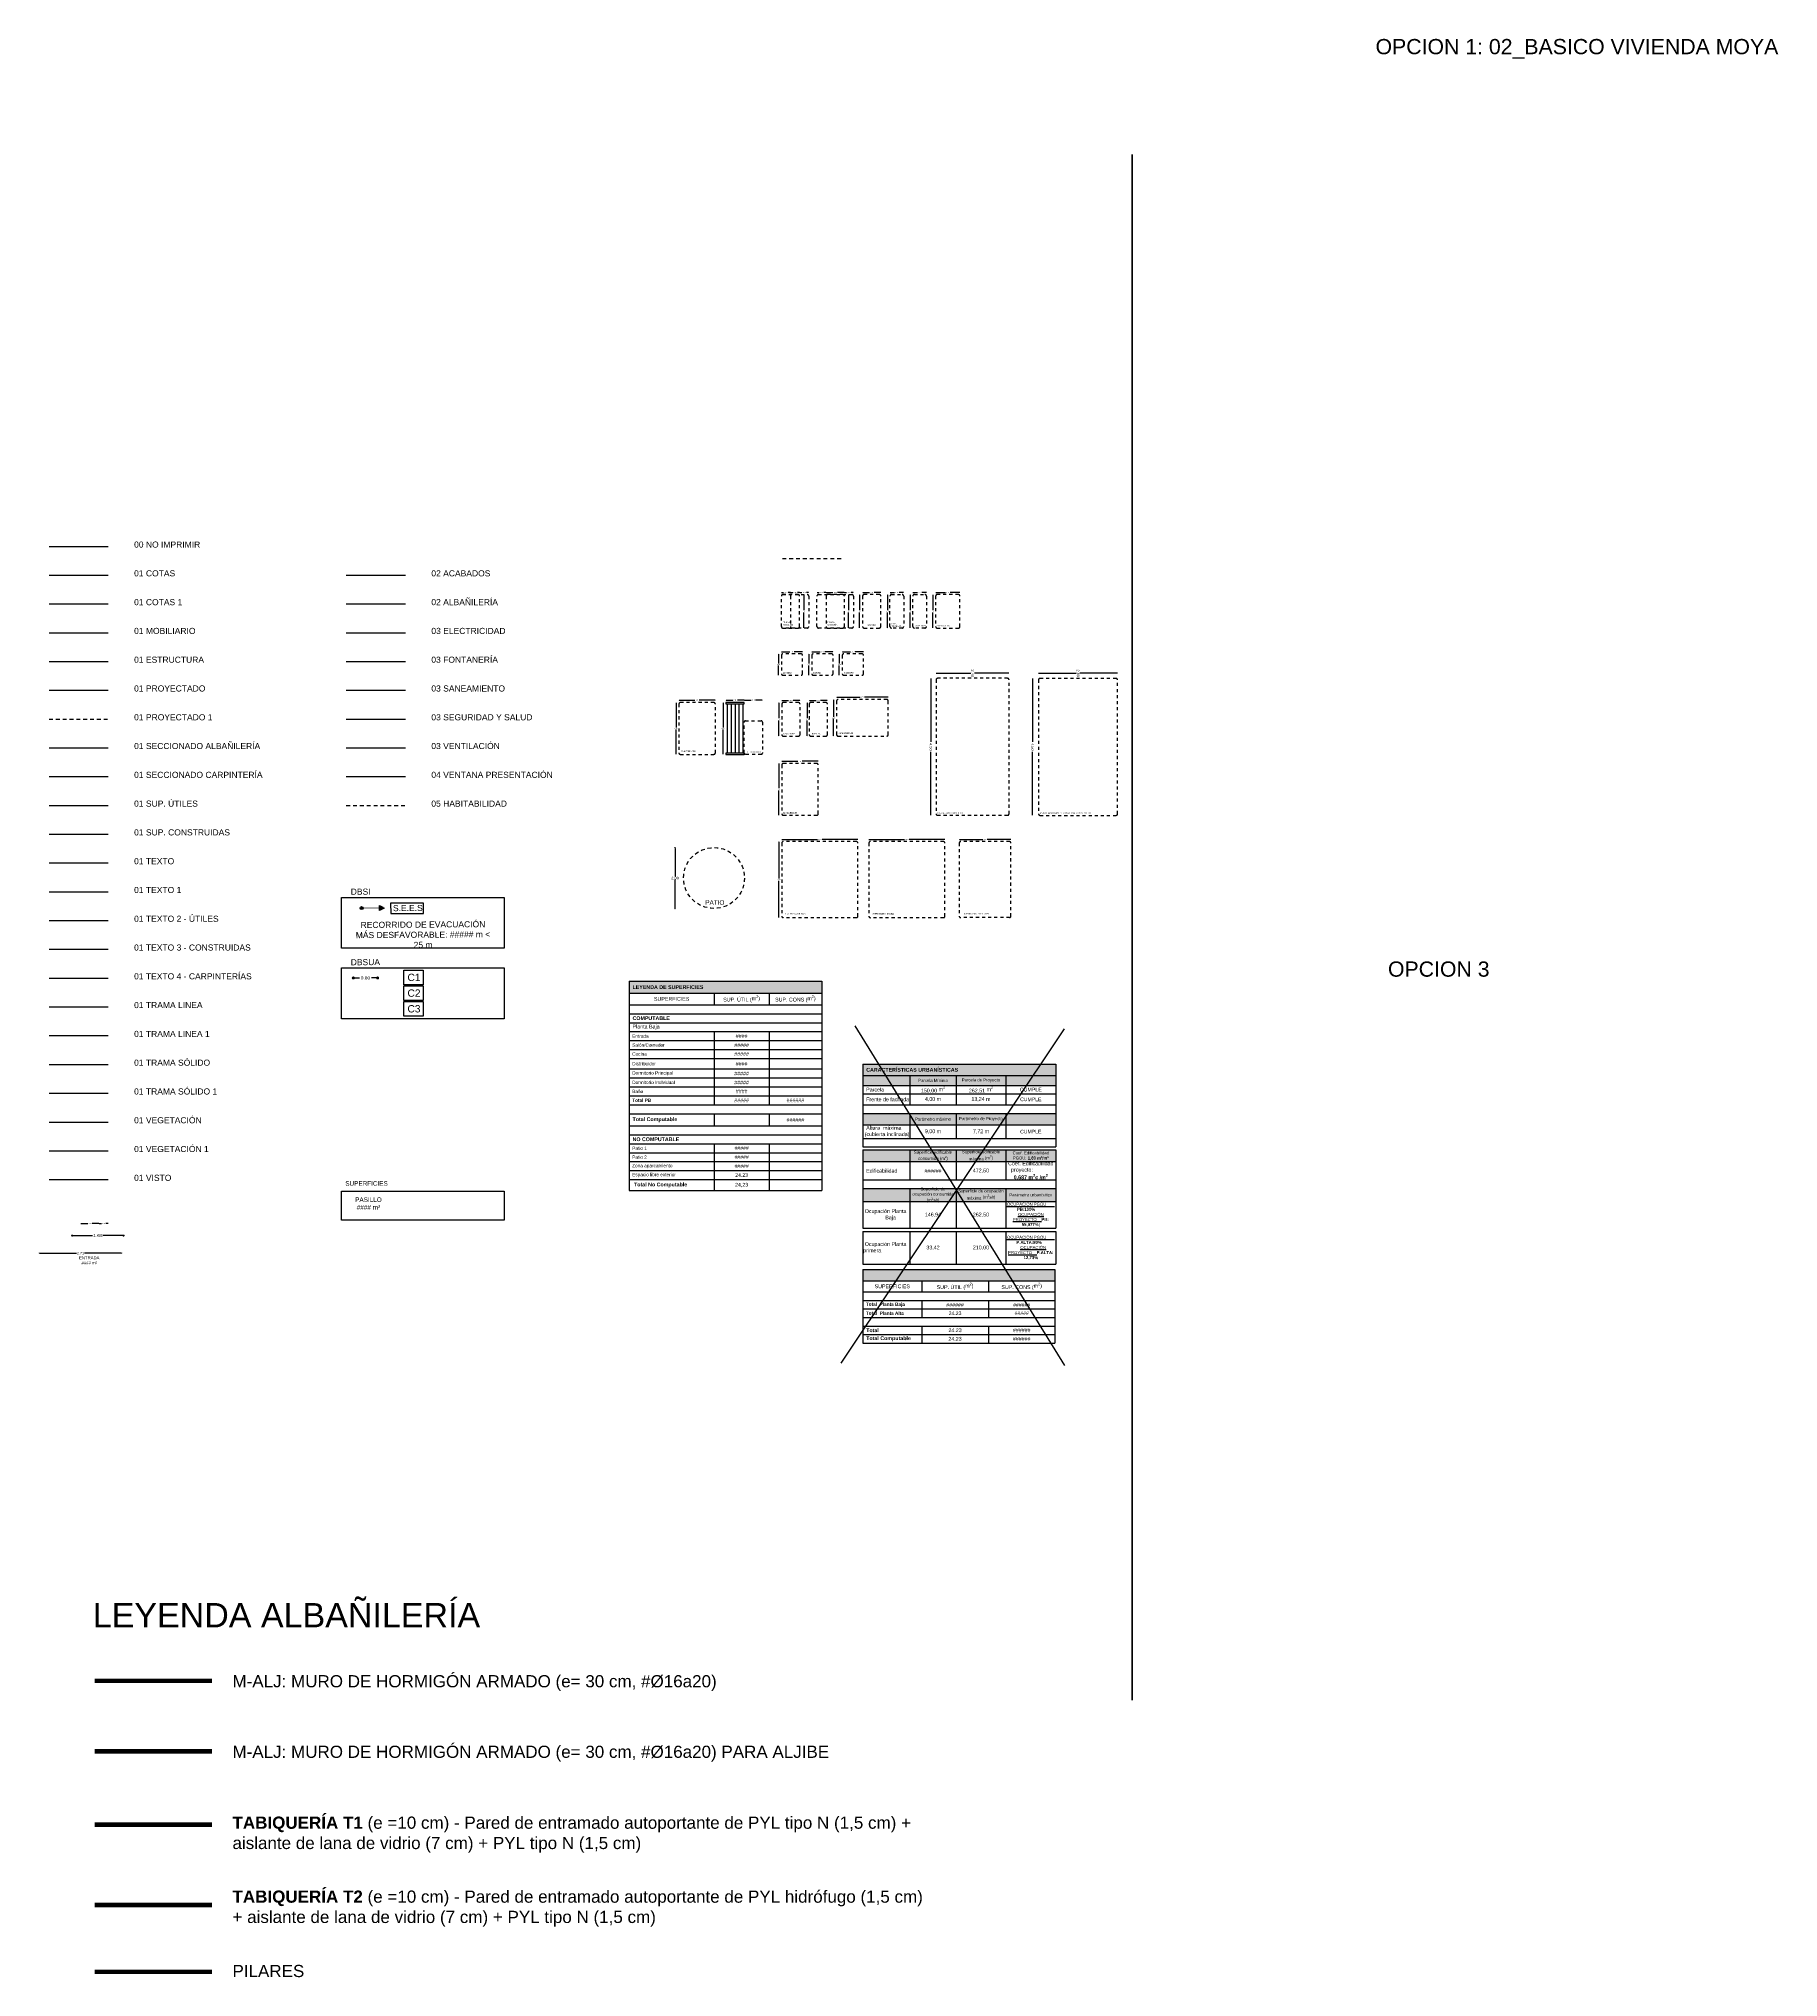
# Model space of a CAD drawing. Header units: metres. Extents: x -92 to 671, y -42 to 91.
# Drawn here: x -56.9 to 0.3, y 3.2 to 66.9 of the extents above; entities that cross this region are included whole.
import ezdxf

# ---------------------------------------------------------------- set-up
doc = ezdxf.new("R2010")
doc.units = ezdxf.units.M
for name, pattern in [('_CONTINUOUS', [2, 1, 1]), ('ACAD_ISO02W100', [15, 12, -3]), ('CONTINUA', [0]), ('RAYITAS2', [0.1875, 0.125, -0.0625])]:
    doc.linetypes.add(name, pattern=pattern)
doc.layers.add('00 No imprimir', color=240, linetype='Continuous', lineweight=30, plot=False)
doc.layers.add('01Sup. construidas', color=220, linetype='Continuous', lineweight=30, plot=False)
for name, color, linetype in [('01Cotas', 4, 'Continuous'), ('01Cotas 1', 220, 'Continuous'), ('01Estructura', 7, 'Continuous'), ('01Mobiliario', 1, 'Continuous'), ('01Proyectado', 5, 'Continuous'), ('01Proyectado 1', 5, 'RAYITAS2'), ('01Seccionado albañilería', 7, 'Continuous'), ('01Seccionado carpintería', 2, 'Continuous'), ('01Texto', 4, 'Continuous'), ('01Texto 1', 220, 'Continuous'), ('01Texto 2 - útiles', 220, 'Continuous'), ('01Texto 3 - construidas', 220, 'Continuous'), ('01Trama linea', 5, 'Continuous'), ('01Trama linea 1', 7, 'Continuous'), ('01Trama solido', 254, 'Continuous'), ('01Trama solido 1', 7, 'Continuous'), ('01vegetacion', 60, 'Continuous'), ('01Vegetacion1', 62, 'Continuous'), ('01Visto', 4, 'Continuous'), ('03electricidad', 220, 'Continuous'), ('03fontanería', 170, 'Continuous'), ('03Saneamiento', 124, 'Continuous'), ('03Seguridad y Salud', 30, 'Continuous'), ('03Ventilación', 20, 'Continuous'), ('04Ventana Presentación', 250, 'Continuous'), ('05Habitabilidad', 4, 'RAYITAS2')]:
    doc.layers.add(name, color=color, linetype=linetype)
doc.layers.add('01Sup. útiles', color=3, linetype='Continuous', true_color=0x00ff00, plot=False)
doc.layers.add('02Acabados', color=7, linetype='Continuous', lineweight=30)
doc.layers.add('02Albañilería', color=7, linetype='Continuous', lineweight=30)
doc.layers.add('05DB-SI', color=12, linetype='_CONTINUOUS', true_color=0xc20000)
doc.layers.add('05DB-SUA', color=30, linetype='_CONTINUOUS', true_color=0xff7f00)
doc.styles.add('ARIAL', font='arial.ttf')
doc.styles.add('FUTURA', font='', dxfattribs={"width": 1.2})
doc.styles.add('Proyecto', font='arial.ttf', dxfattribs={"height": 0.1})
doc.styles.get("Standard").update_dxf_attribs({"font": 'arial.ttf'})
doc.styles.get('FUTURA').set_extended_font_data('Futura Bk BT')
doc.dimstyles.new('20', dxfattribs={"dimscale": 0, "dimtxt": 0.03, "dimasz": 0.01, "dimexe": 0.2, "dimexo": 0.2, "dimgap": 0.02, "dimtad": 0, "dimtih": 1, "dimtoh": 1, "dimzin": 0, "dimdsep": 46, "dimtxsty": 'FUTURA', "dimblk": 'DOT', "dimcen": 0.1, "dimse1": 1, "dimse2": 1, "dimazin": 0, "dimtfac": 1, "dimtmove": 2, "dimatfit": 2, "dimldrblk": 'DOT', "dimfxl": 1, "dimtolj": 1, "dimarcsym": 0})
doc.dimstyles.new('30', dxfattribs={"dimscale": 0, "dimtxt": 0.07, "dimasz": 0.05, "dimexe": 0.2, "dimexo": 0.2, "dimgap": 0.01, "dimtad": 0, "dimtih": 1, "dimtoh": 1, "dimzin": 0, "dimdsep": 46, "dimtxsty": 'FUTURA', "dimblk": 'DOT', "dimcen": 0.1, "dimse1": 1, "dimse2": 1, "dimazin": 0, "dimtfac": 1, "dimtmove": 2, "dimatfit": 2, "dimldrblk": 'DOT', "dimfxl": 1, "dimtolj": 1, "dimarcsym": 0})
doc.dimstyles.new('50', dxfattribs={"dimscale": 0, "dimtxt": 0.1, "dimasz": 0.07, "dimexe": 0.2, "dimexo": 0.2, "dimgap": 0.01, "dimtad": 0, "dimtih": 1, "dimtoh": 1, "dimzin": 0, "dimdsep": 46, "dimtxsty": 'FUTURA', "dimblk": 'DOT', "dimcen": 0.1, "dimse1": 1, "dimse2": 1, "dimazin": 0, "dimtfac": 1, "dimtmove": 2, "dimatfit": 2, "dimldrblk": 'DOT', "dimfxl": 1, "dimtolj": 1, "dimarcsym": 0})
doc.dimstyles.new('75_', dxfattribs={"dimscale": 0, "dimtxt": 0.075, "dimasz": 0.035, "dimexe": 0.2, "dimexo": 0.2, "dimgap": 0.01, "dimtad": 0, "dimtih": 1, "dimtoh": 1, "dimzin": 0, "dimdsep": 46, "dimtxsty": 'FUTURA', "dimblk": 'DOT', "dimcen": 0.1, "dimse1": 1, "dimse2": 1, "dimazin": 0, "dimtfac": 1, "dimtmove": 2, "dimatfit": 2, "dimldrblk": 'DOT', "dimfxl": 1, "dimtolj": 1, "dimarcsym": 0})

# ---------------------------------------------------------------- blocks, each defined once
blk = doc.blocks.new('HABITABILIDAD - PLACA 30')
at = {"layer": '05Habitabilidad', "color": 220, "ltscale": 0.5}
for p, q in [((3217610.744, 1936620.346), (3217610.744, 1936621.346)), ((3217611.294, 1936621.396), (3217610.794, 1936621.396)), ((3217610.794, 1936621.396), (3217611.594, 1936621.396)), ((3217611.044, 1936621.346), (3217611.044, 1936620.346)), ((3217611.344, 1936620.346), (3217611.344, 1936621.346)), ((3217611.644, 1936621.346), (3217611.644, 1936620.346)), ((3217610.794, 1936620.296), (3217611.294, 1936620.296)), ((3217611.594, 1936620.296), (3217610.794, 1936620.296))]:
    blk.add_line(p, q, dxfattribs=at)
for centre, start, end in [((3217610.794, 1936621.346), 90, 180), ((3217611.094, 1936621.346), 90, 180), ((3217611.294, 1936621.346), 0, 90), ((3217611.594, 1936621.346), 0, 90), ((3217610.794, 1936620.346), 180, 270), ((3217611.094, 1936620.346), 180, 270), ((3217611.294, 1936620.346), 270, 0), ((3217611.594, 1936620.346), 270, 0)]:
    blk.add_arc(centre, 0.05, start, end, dxfattribs=at)
at = {"layer": '05Habitabilidad', "linetype": 'ACAD_ISO02W100', "ltscale": 0.1, "insert": (3217610.8, 1936620.511), "char_height": 0.05, "attachment_point": 1}
blk.add_mtext_dynamic_manual_height_columns('PLACA \\PCOCCIÓN', width=0.87816, gutter_width=12.5, heights=[0], dxfattribs=at)
blk = doc.blocks.new('HABITABILIDAD - PLACA 60')
at = {"layer": '05Habitabilidad', "color": 220, "ltscale": 0.5}
for p, q in [((3217611.914, 1936620.346), (3217611.914, 1936621.346)), ((3217611.964, 1936621.396), (3217613.064, 1936621.396)), ((3217612.214, 1936621.346), (3217612.214, 1936620.346)), ((3217612.764, 1936621.396), (3217612.264, 1936621.396)), ((3217612.814, 1936620.346), (3217612.814, 1936621.346)), ((3217613.114, 1936621.346), (3217613.114, 1936620.346)), ((3217613.064, 1936620.296), (3217611.964, 1936620.296)), ((3217612.264, 1936620.296), (3217612.764, 1936620.296))]:
    blk.add_line(p, q, dxfattribs=at)
for centre, start, end in [((3217611.964, 1936621.346), 90, 180), ((3217612.264, 1936621.346), 90, 180), ((3217612.764, 1936621.346), 0, 90), ((3217613.064, 1936621.346), 0, 90), ((3217611.964, 1936620.346), 180, 270), ((3217612.264, 1936620.346), 180, 270), ((3217612.764, 1936620.346), 270, 0), ((3217613.064, 1936620.346), 270, 0)]:
    blk.add_arc(centre, 0.05, start, end, dxfattribs=at)
at = {"layer": '05Habitabilidad', "linetype": 'ACAD_ISO02W100', "ltscale": 0.1, "insert": (3217612.262, 1936620.511), "char_height": 0.05, "attachment_point": 1}
blk.add_mtext_dynamic_manual_height_columns('PLACA \\PCOCCIÓN', width=0.87816, gutter_width=12.5, heights=[0], dxfattribs=at)
blk = doc.blocks.new('*U19')
at = {"layer": '05Habitabilidad', "color": 30, "ltscale": 0.5}
blk.add_lwpolyline([(3217613.67, 1936621.346), (3217613.67, 1936620.346, 0.414214), (3217613.72, 1936620.296), (3217614.22, 1936620.296, 0.414214), (3217614.27, 1936620.346), (3217614.27, 1936621.346, 0.414214), (3217614.22, 1936621.396), (3217613.72, 1936621.396, 0.414214)], format="xyb", close=True, dxfattribs=at)
at = {"layer": '05Habitabilidad', "insert": (3217613.816, 1936620.413), "char_height": 0.05, "attachment_point": 1}
blk.add_mtext_dynamic_manual_height_columns('NEVERA', width=0.87816, gutter_width=12.5, heights=[0], dxfattribs=at)
blk = doc.blocks.new('HABITABILIDAD - SUPERFICIE DE TRABAJO')
at = {"layer": '05Habitabilidad', "color": 170, "ltscale": 0.5}
blk.add_lwpolyline([(3217614.97, 1936620.296), (3217614.62, 1936620.296, -0.414214), (3217614.57, 1936620.346), (3217614.57, 1936621.346, -0.414214), (3217614.62, 1936621.396), (3217614.97, 1936621.396, -0.414214), (3217615.02, 1936621.346), (3217615.02, 1936620.346, -0.414214)], format="xyb", close=True, dxfattribs=at)
at = {"layer": '05Habitabilidad', "linetype": 'ACAD_ISO02W100', "ltscale": 0.1, "insert": (3217614.619, 1936620.466), "char_height": 0.05, "attachment_point": 1}
blk.add_mtext_dynamic_manual_height_columns('SUP. \\PTRABAJO', width=0.87816, gutter_width=12.5, heights=[0], dxfattribs=at)
blk = doc.blocks.new('HABITABILIDAD - DESPENSA')
at = {"layer": '05Habitabilidad', "color": 12, "ltscale": 0.5}
blk.add_lwpolyline([(3217615.72, 1936620.296), (3217615.37, 1936620.296, -0.414214), (3217615.32, 1936620.346), (3217615.32, 1936621.346, -0.414214), (3217615.37, 1936621.396), (3217615.72, 1936621.396, -0.414214), (3217615.77, 1936621.346), (3217615.77, 1936620.346, -0.414214)], format="xyb", close=True, dxfattribs=at)
at = {"layer": '05Habitabilidad', "linetype": 'ACAD_ISO02W100', "ltscale": 0.1, "insert": (3217615.37, 1936620.397), "char_height": 0.05, "attachment_point": 1}
blk.add_mtext_dynamic_manual_height_columns('DESPENSA', width=0.87816, gutter_width=12.5, heights=[0], dxfattribs=at)
blk = doc.blocks.new('HABITABILIDAD - FREGADERO')
at = {"layer": '05Habitabilidad', "color": 82, "ltscale": 0.5}
blk.add_lwpolyline([(3217616.12, 1936620.296), (3217616.82, 1936620.296, 0.414214), (3217616.87, 1936620.346), (3217616.87, 1936621.346, 0.414214), (3217616.82, 1936621.396), (3217616.12, 1936621.396, 0.414214), (3217616.07, 1936621.346), (3217616.07, 1936620.346, 0.414214)], format="xyb", close=True, dxfattribs=at)
at = {"layer": '05Habitabilidad', "insert": (3217616.095, 1936620.397), "char_height": 0.05, "attachment_point": 1}
blk.add_mtext_dynamic_manual_height_columns('FREGADERO', width=0.87816, gutter_width=12.5, heights=[0], dxfattribs=at)
blk = doc.blocks.new('HABITABILIDAD - LAVABO')
at = {"layer": '05Habitabilidad', "color": 220, "ltscale": 0.5}
blk.add_lwpolyline([(3217610.606, 1936618.747), (3217611.206, 1936618.747, 0.414214), (3217611.256, 1936618.797), (3217611.256, 1936619.397, 0.414214), (3217611.206, 1936619.447), (3217610.606, 1936619.447, 0.414214), (3217610.556, 1936619.397), (3217610.556, 1936618.797, 0.414214)], format="xyb", close=True, dxfattribs=at)
at = {"layer": '05Habitabilidad', "insert": (3217610.606, 1936618.849), "char_height": 0.05, "attachment_point": 1}
blk.add_mtext_dynamic_manual_height_columns('LAVABO', width=0.87816, gutter_width=12.5, heights=[0], dxfattribs=at)
blk = doc.blocks.new('HABITABILIDAD - DUCHA')
at = {"layer": '05Habitabilidad', "color": 30, "ltscale": 0.5}
blk.add_lwpolyline([(3217611.606, 1936618.747), (3217612.206, 1936618.747, 0.414214), (3217612.256, 1936618.797), (3217612.256, 1936619.397, 0.414214), (3217612.206, 1936619.447), (3217611.606, 1936619.447, 0.414214), (3217611.556, 1936619.397), (3217611.556, 1936618.797, 0.414214)], format="xyb", close=True, dxfattribs=at)
at = {"layer": '05Habitabilidad', "insert": (3217611.606, 1936618.849), "char_height": 0.05, "attachment_point": 1}
blk.add_mtext_dynamic_manual_height_columns('DUCHA', width=0.87816, gutter_width=12.5, heights=[0], dxfattribs=at)
blk = doc.blocks.new('HABITABILIDAD - INODORO')
at = {"layer": '05Habitabilidad', "color": 170, "ltscale": 0.5}
blk.add_lwpolyline([(3217612.606, 1936618.747), (3217613.206, 1936618.747, 0.414214), (3217613.256, 1936618.797), (3217613.256, 1936619.397, 0.414214), (3217613.206, 1936619.447), (3217612.606, 1936619.447, 0.414214), (3217612.556, 1936619.397), (3217612.556, 1936618.797, 0.414214)], format="xyb", close=True, dxfattribs=at)
at = {"layer": '05Habitabilidad', "insert": (3217612.606, 1936618.849), "char_height": 0.05, "attachment_point": 1}
blk.add_mtext_dynamic_manual_height_columns('INODORO', width=0.87816, gutter_width=12.5, heights=[0], dxfattribs=at)
blk = doc.blocks.new('*U18')
at = {"layer": '05Habitabilidad', "color": 140, "ltscale": 0.5, "true_color": 0x00bfff}
blk.add_lwpolyline([(3217610.571, 1936617.797), (3217610.571, 1936616.797, 0.414214), (3217610.621, 1936616.747), (3217611.121, 1936616.747, 0.414214), (3217611.171, 1936616.797), (3217611.171, 1936617.797, 0.414214), (3217611.121, 1936617.847), (3217610.621, 1936617.847, 0.414214)], format="xyb", close=True, dxfattribs=at)
at = {"layer": '05Habitabilidad', "ltscale": 0.1, "insert": (3217610.621, 1936616.849), "char_height": 0.05, "attachment_point": 1}
blk.add_mtext_dynamic_manual_height_columns('LAVADORA', width=0.87816, gutter_width=12.5, heights=[0], dxfattribs=at)
blk = doc.blocks.new('HABITABILIDAD - LIMPIEZA')
at = {"layer": '05Habitabilidad', "color": 241, "ltscale": 0.5}
blk.add_lwpolyline([(3217611.471, 1936617.797), (3217611.471, 1936616.797, 0.414214), (3217611.521, 1936616.747), (3217612.021, 1936616.747, 0.414214), (3217612.071, 1936616.797), (3217612.071, 1936617.797, 0.414214), (3217612.021, 1936617.847), (3217611.521, 1936617.847, 0.414214)], format="xyb", close=True, dxfattribs=at)
at = {"layer": '05Habitabilidad', "insert": (3217611.521, 1936616.849), "char_height": 0.05, "attachment_point": 1}
blk.add_mtext_dynamic_manual_height_columns('LIMPIEZA', width=0.87816, gutter_width=12.5, heights=[0], dxfattribs=at)
blk = doc.blocks.new('HABITABILIDAD - ALMACENAJE')
at = {"layer": '05Habitabilidad', "color": 202, "ltscale": 0.5}
blk.add_lwpolyline([(3217610.621, 1936614.147), (3217611.721, 1936614.147, 0.414214), (3217611.771, 1936614.197), (3217611.771, 1936615.797, 0.414214), (3217611.721, 1936615.847), (3217610.621, 1936615.847, 0.414214), (3217610.571, 1936615.797), (3217610.571, 1936614.197, 0.414214)], format="xyb", close=True, dxfattribs=at)
at = {"layer": '05Habitabilidad', "insert": (3217610.595, 1936614.249), "char_height": 0.05, "attachment_point": 1}
blk.add_mtext_dynamic_manual_height_columns('ALMACENAJE', width=0.87816, gutter_width=12.5, heights=[0], dxfattribs=at)
blk = doc.blocks.new('HABITABILIDAD - ESTAR-COMEDOR')
at = {"layer": '05Habitabilidad', "color": 202, "ltscale": 0.5}
for p, q in [((3217610.571, 1936613.231), (3217610.571, 1936610.831)), ((3217613.021, 1936613.281), (3217610.621, 1936613.281)), ((3217613.071, 1936610.831), (3217613.071, 1936613.231)), ((3217613.021, 1936610.781), (3217610.621, 1936610.781))]:
    blk.add_line(p, q, dxfattribs=at)
for centre, start, end in [((3217610.621, 1936613.231), 90, 180), ((3217613.021, 1936613.231), 0, 90), ((3217610.621, 1936610.831), 180, 270), ((3217613.021, 1936610.831), 270, 0)]:
    blk.add_arc(centre, 0.05, start, end, dxfattribs=at)
at = {"layer": '05Habitabilidad', "insert": (3217610.695, 1936610.936), "char_height": 0.05, "attachment_point": 1}
blk.add_mtext_dynamic_manual_height_columns('ESTAR - COMEDOR', width=0.87816, gutter_width=12.5, heights=[0], dxfattribs=at)
blk = doc.blocks.new('HABITABILIDAD - DORMITORIO INDV')
at = {"layer": '05Habitabilidad', "color": 202, "ltscale": 0.5}
for p, q in [((26.077, 14.847), (26.077, 12.447)), ((27.727, 14.897), (26.127, 14.897)), ((27.777, 12.447), (27.777, 14.847)), ((27.727, 12.397), (26.127, 12.397))]:
    blk.add_line(p, q, dxfattribs=at)
for centre, start, end in [((26.127, 14.847), 90, 180), ((27.727, 14.847), 0, 90), ((27.727, 12.447), 270, 0)]:
    blk.add_arc(centre, 0.05, start, end, dxfattribs=at)
at = {"layer": '05Habitabilidad', "color": 202}
blk.add_arc((26.127, 12.447), 0.05, 180, 270, dxfattribs=at)
at = {"layer": '05Habitabilidad', "insert": (26.201, 12.552), "char_height": 0.05, "attachment_point": 1}
blk.add_mtext_dynamic_manual_height_columns('DORMITORIO INDIVIDUAL', width=0.87816, gutter_width=12.5, heights=[0], dxfattribs=at)
blk = doc.blocks.new('HABITABILIDAD - DORMITORIO DOBLE')
at = {"layer": '05Habitabilidad', "color": 202, "ltscale": 0.5}
for p, q in [((-9.841, 10.998), (-9.841, 8.598)), ((-7.391, 11.048), (-9.791, 11.048)), ((-7.341, 8.598), (-7.341, 10.998)), ((-7.391, 8.548), (-9.791, 8.548))]:
    blk.add_line(p, q, dxfattribs=at)
for centre, start, end in [((-9.791, 10.998), 90, 180), ((-7.391, 10.998), 0, 90)]:
    blk.add_arc(centre, 0.05, start, end, dxfattribs=at)
at = {"layer": '05Habitabilidad', "color": 202}
for centre, start, end in [((-9.791, 8.598), 180, 270), ((-7.391, 8.598), 270, 0)]:
    blk.add_arc(centre, 0.05, start, end, dxfattribs=at)
at = {"layer": '05Habitabilidad', "lineweight": 30}
blk.add_text('DORMITORIO DOBLE', height=0.05, dxfattribs=at).set_placement((-9.722, 8.652))
blk = doc.blocks.new('_PLAZA')
at = {"layer": '05Habitabilidad', "color": 140, "ltscale": 0.5, "true_color": 0x00bfff}
for p, q in [((52.877, 7.904), (52.877, 3.504)), ((55.227, 7.954), (52.927, 7.954)), ((55.277, 3.504), (55.277, 7.904)), ((52.927, 3.454), (55.227, 3.454))]:
    blk.add_line(p, q, dxfattribs=at)
for centre, start, end in [((52.927, 7.904), 90, 180), ((55.227, 7.904), 360, 90), ((52.927, 3.504), 180, 270), ((55.227, 3.504), 270, 0)]:
    blk.add_arc(centre, 0.05, start, end, dxfattribs=at)
at = {"layer": '05Habitabilidad', "ltscale": 0.1, "insert": (52.927, 3.555), "char_height": 0.05, "attachment_point": 1}
blk.add_mtext_dynamic_manual_height_columns('PLAZA  APARCAMIENTO ', width=2.21466, gutter_width=12.5, heights=[0], dxfattribs=at)
blk = doc.blocks.new('A$Cb8811ac6')
at = {"layer": '05Habitabilidad', "linetype": 'CONTINUA'}
for points in [[(0, -0.044), (0.6, -0.044), (0.6, 0), (0, 0)], [(0, -1.7), (0.6, -1.7), (0.6, -1.656), (0, -1.656)]]:
    blk.add_lwpolyline(points, close=True, dxfattribs=at)
for points in [[(0.043, -0.044), (0.043, -1.656)], [(0.172, -0.044), (0.172, -1.656)], [(0.3, -0.044), (0.3, -1.656)], [(0.428, -0.044), (0.428, -1.656)], [(0.557, -0.044), (0.557, -1.656)]]:
    blk.add_lwpolyline(points, dxfattribs=at)
at = {"layer": '05Habitabilidad', "color": 170, "ltscale": 0.5}
blk.add_lwpolyline([(0.643, -0.6), (1.157, -0.6, -0.414214), (1.2, -0.643), (1.2, -1.657, -0.414214), (1.157, -1.7), (0.643, -1.7, -0.414214), (0.6, -1.657), (0.6, -0.643, -0.414214)], format="xyb", close=True, dxfattribs=at)
at = {"layer": '05Habitabilidad', "insert": (1.134, -1.598), "char_height": 0.05, "attachment_point": 3}
blk.add_mtext_dynamic_manual_height_columns('TENDEDERO', width=0.87816, gutter_width=12.5, heights=[0], dxfattribs=at)
blk = doc.blocks.new('_DOT')
at = {"color": 0, "linetype": 'ByBlock'}
blk.add_line((-0.5, 0), (-1, 0), dxfattribs=at)
at = {"color": 0, "linetype": 'ByBlock', "const_width": 0.5}
blk.add_lwpolyline([(-0.25, 0, 1), (0.25, 0, 1)], format="xyb", close=True, dxfattribs=at)
blk = doc.blocks.new('*D25')
at = {"layer": '05Habitabilidad', "color": 0, "linetype": 'CONTINUA', "lineweight": -2, "transparency": 16777216}
for p, q in [((-32.15, 48.681), (-32.085, 48.681)), ((-31.87, 48.681), (-31.935, 48.681))]:
    blk.add_line(p, q, dxfattribs=at)
at = {"layer": 'DEFPOINTS', "color": 0, "linetype": 'CONTINUA', "transparency": 16777216}
for p in [(-32.16, 48.49), (-31.86, 48.681), (-31.86, 48.49)]:
    blk.add_point(p, dxfattribs=at)
at = {"layer": '05Habitabilidad', "color": 0, "linetype": 'CONTINUA', "lineweight": -2, "transparency": 16777216, "xscale": 0.01, "yscale": 0.01, "zscale": 0.01, "rotation": 180}
blk.add_blockref('_DOT', (-32.16, 48.681), dxfattribs=at)
at = {"layer": '05Habitabilidad', "color": 0, "linetype": 'CONTINUA', "lineweight": -2, "transparency": 16777216, "xscale": 0.01, "yscale": 0.01, "zscale": 0.01}
blk.add_blockref('_DOT', (-31.86, 48.681), dxfattribs=at)
at = {"layer": '05Habitabilidad', "color": 0, "linetype": 'CONTINUA', "transparency": 16777216, "insert": (-32.01, 48.681), "char_height": 0.03, "attachment_point": 5, "style": 'FUTURA'}
blk.add_mtext('\\A1;0.30', dxfattribs=at)
blk = doc.blocks.new('*D26')
at = {"layer": '05Habitabilidad', "color": 0, "linetype": 'CONTINUA', "lineweight": -2, "transparency": 16777216}
for p, q in [((-32.45, 48.681), (-32.385, 48.681)), ((-32.17, 48.681), (-32.235, 48.681))]:
    blk.add_line(p, q, dxfattribs=at)
at = {"layer": 'DEFPOINTS', "color": 0, "linetype": 'CONTINUA', "transparency": 16777216}
for p in [(-32.46, 48.681), (-32.46, 48.449), (-32.16, 48.449)]:
    blk.add_point(p, dxfattribs=at)
at = {"layer": '05Habitabilidad', "color": 0, "linetype": 'CONTINUA', "lineweight": -2, "transparency": 16777216, "xscale": 0.01, "yscale": 0.01, "zscale": 0.01, "rotation": 180}
blk.add_blockref('_DOT', (-32.46, 48.681), dxfattribs=at)
at = {"layer": '05Habitabilidad', "color": 0, "linetype": 'CONTINUA', "lineweight": -2, "transparency": 16777216, "xscale": 0.01, "yscale": 0.01, "zscale": 0.01}
blk.add_blockref('_DOT', (-32.16, 48.681), dxfattribs=at)
at = {"layer": '05Habitabilidad', "color": 0, "linetype": 'CONTINUA', "transparency": 16777216, "insert": (-32.31, 48.681), "char_height": 0.03, "attachment_point": 5, "style": 'FUTURA'}
blk.add_mtext('\\A1;0.30', dxfattribs=at)
blk = doc.blocks.new('*D27')
at = {"layer": '05Habitabilidad', "color": 0, "linetype": 'CONTINUA', "lineweight": -2, "transparency": 16777216}
for p, q in [((-31.85, 48.681), (-31.785, 48.681)), ((-31.57, 48.681), (-31.635, 48.681))]:
    blk.add_line(p, q, dxfattribs=at)
at = {"layer": 'DEFPOINTS', "color": 0, "linetype": 'CONTINUA', "transparency": 16777216}
for p in [(-31.86, 48.49), (-31.56, 48.681), (-31.56, 48.49)]:
    blk.add_point(p, dxfattribs=at)
at = {"layer": '05Habitabilidad', "color": 0, "linetype": 'CONTINUA', "lineweight": -2, "transparency": 16777216, "xscale": 0.01, "yscale": 0.01, "zscale": 0.01, "rotation": 180}
blk.add_blockref('_DOT', (-31.86, 48.681), dxfattribs=at)
at = {"layer": '05Habitabilidad', "color": 0, "linetype": 'CONTINUA', "lineweight": -2, "transparency": 16777216, "xscale": 0.01, "yscale": 0.01, "zscale": 0.01}
blk.add_blockref('_DOT', (-31.56, 48.681), dxfattribs=at)
at = {"layer": '05Habitabilidad', "color": 0, "linetype": 'CONTINUA', "transparency": 16777216, "insert": (-31.71, 48.681), "char_height": 0.03, "attachment_point": 5, "style": 'FUTURA'}
blk.add_mtext('\\A1;0.30', dxfattribs=at)
blk = doc.blocks.new('*D28')
at = {"layer": '05Habitabilidad', "color": 0, "linetype": 'CONTINUA', "lineweight": -2, "transparency": 16777216}
for p, q in [((-31.281, 48.681), (-31.215, 48.681)), ((-31.001, 48.681), (-31.066, 48.681))]:
    blk.add_line(p, q, dxfattribs=at)
at = {"layer": 'DEFPOINTS', "color": 0, "linetype": 'CONTINUA', "transparency": 16777216}
for p in [(-31.291, 48.428), (-30.991, 48.681), (-30.991, 48.428)]:
    blk.add_point(p, dxfattribs=at)
at = {"layer": '05Habitabilidad', "color": 0, "linetype": 'CONTINUA', "lineweight": -2, "transparency": 16777216, "xscale": 0.01, "yscale": 0.01, "zscale": 0.01, "rotation": 180}
blk.add_blockref('_DOT', (-31.291, 48.681), dxfattribs=at)
at = {"layer": '05Habitabilidad', "color": 0, "linetype": 'CONTINUA', "lineweight": -2, "transparency": 16777216, "xscale": 0.01, "yscale": 0.01, "zscale": 0.01}
blk.add_blockref('_DOT', (-30.991, 48.681), dxfattribs=at)
at = {"layer": '05Habitabilidad', "color": 0, "linetype": 'CONTINUA', "transparency": 16777216, "insert": (-31.141, 48.681), "char_height": 0.03, "attachment_point": 5, "style": 'FUTURA'}
blk.add_mtext('\\A1;0.30', dxfattribs=at)
blk = doc.blocks.new('*D29')
at = {"layer": '05Habitabilidad', "color": 0, "linetype": 'CONTINUA', "lineweight": -2, "transparency": 16777216}
for p, q in [((-30.981, 48.681), (-30.765, 48.681)), ((-30.401, 48.681), (-30.616, 48.681))]:
    blk.add_line(p, q, dxfattribs=at)
at = {"layer": 'DEFPOINTS', "color": 0, "linetype": 'CONTINUA', "transparency": 16777216}
for p in [(-30.991, 48.459), (-30.391, 48.681), (-30.391, 48.459)]:
    blk.add_point(p, dxfattribs=at)
at = {"layer": '05Habitabilidad', "color": 0, "linetype": 'CONTINUA', "lineweight": -2, "transparency": 16777216, "xscale": 0.01, "yscale": 0.01, "zscale": 0.01, "rotation": 180}
blk.add_blockref('_DOT', (-30.991, 48.681), dxfattribs=at)
at = {"layer": '05Habitabilidad', "color": 0, "linetype": 'CONTINUA', "lineweight": -2, "transparency": 16777216, "xscale": 0.01, "yscale": 0.01, "zscale": 0.01}
blk.add_blockref('_DOT', (-30.391, 48.681), dxfattribs=at)
at = {"layer": '05Habitabilidad', "color": 0, "linetype": 'CONTINUA', "transparency": 16777216, "insert": (-30.691, 48.681), "char_height": 0.03, "attachment_point": 5, "style": 'FUTURA'}
blk.add_mtext('\\A1;0.60', dxfattribs=at)
blk = doc.blocks.new('*D30')
at = {"layer": '05Habitabilidad', "color": 0, "linetype": 'CONTINUA', "lineweight": -2, "transparency": 16777216}
for p, q in [((-30.381, 48.681), (-30.315, 48.681)), ((-30.101, 48.681), (-30.166, 48.681))]:
    blk.add_line(p, q, dxfattribs=at)
at = {"layer": 'DEFPOINTS', "color": 0, "linetype": 'CONTINUA', "transparency": 16777216}
for p in [(-30.391, 48.399), (-30.091, 48.681), (-30.091, 48.399)]:
    blk.add_point(p, dxfattribs=at)
at = {"layer": '05Habitabilidad', "color": 0, "linetype": 'CONTINUA', "lineweight": -2, "transparency": 16777216, "xscale": 0.01, "yscale": 0.01, "zscale": 0.01, "rotation": 180}
blk.add_blockref('_DOT', (-30.391, 48.681), dxfattribs=at)
at = {"layer": '05Habitabilidad', "color": 0, "linetype": 'CONTINUA', "lineweight": -2, "transparency": 16777216, "xscale": 0.01, "yscale": 0.01, "zscale": 0.01}
blk.add_blockref('_DOT', (-30.091, 48.681), dxfattribs=at)
at = {"layer": '05Habitabilidad', "color": 0, "linetype": 'CONTINUA', "transparency": 16777216, "insert": (-30.241, 48.681), "char_height": 0.03, "attachment_point": 5, "style": 'FUTURA'}
blk.add_mtext('\\A1;0.30', dxfattribs=at)
blk = doc.blocks.new('*D31')
at = {"layer": '05Habitabilidad', "color": 0, "linetype": 'CONTINUA', "lineweight": -2, "transparency": 16777216}
for p, q in [((-31.717, 48.6), (-31.717, 48.095)), ((-31.717, 47.52), (-31.717, 48.025))]:
    blk.add_line(p, q, dxfattribs=at)
at = {"layer": 'DEFPOINTS', "color": 0, "linetype": 'CONTINUA', "transparency": 16777216}
for p in [(-31.717, 48.61), (-31.717, 47.51), (-31.717, 47.51)]:
    blk.add_point(p, dxfattribs=at)
at = {"layer": '05Habitabilidad', "color": 0, "linetype": 'CONTINUA', "lineweight": -2, "transparency": 16777216, "xscale": 0.01, "yscale": 0.01, "zscale": 0.01}
for p, rotation in [((-31.717, 48.61), 90), ((-31.717, 47.51), 270)]:
    blk.add_blockref('_DOT', p, dxfattribs=dict(at, rotation=rotation))
at = {"layer": '05Habitabilidad', "color": 0, "linetype": 'CONTINUA', "transparency": 16777216, "insert": (-31.717, 48.06), "char_height": 0.03, "attachment_point": 5, "style": 'FUTURA'}
blk.add_mtext('\\A1;1.10', dxfattribs=at)
blk = doc.blocks.new('*D32')
at = {"layer": '05Habitabilidad', "color": 0, "linetype": 'CONTINUA', "lineweight": -2, "transparency": 16777216}
for p, q in [((-30.249, 48.6), (-30.249, 48.095)), ((-30.249, 47.52), (-30.249, 48.025))]:
    blk.add_line(p, q, dxfattribs=at)
at = {"layer": 'DEFPOINTS', "color": 0, "linetype": 'CONTINUA', "transparency": 16777216}
for p in [(-30.249, 48.61), (-30.249, 47.51), (-30.249, 47.51)]:
    blk.add_point(p, dxfattribs=at)
at = {"layer": '05Habitabilidad', "color": 0, "linetype": 'CONTINUA', "lineweight": -2, "transparency": 16777216, "xscale": 0.01, "yscale": 0.01, "zscale": 0.01}
for p, rotation in [((-30.249, 48.61), 90), ((-30.249, 47.51), 270)]:
    blk.add_blockref('_DOT', p, dxfattribs=dict(at, rotation=rotation))
at = {"layer": '05Habitabilidad', "color": 0, "linetype": 'CONTINUA', "transparency": 16777216, "insert": (-30.249, 48.06), "char_height": 0.03, "attachment_point": 5, "style": 'FUTURA'}
blk.add_mtext('\\A1;1.10', dxfattribs=at)
blk = doc.blocks.new('*D33')
at = {"layer": '05Habitabilidad', "color": 0, "linetype": 'CONTINUA', "lineweight": -2, "transparency": 16777216}
for p, q in [((-29.781, 48.681), (-29.565, 48.681)), ((-29.201, 48.681), (-29.416, 48.681))]:
    blk.add_line(p, q, dxfattribs=at)
at = {"layer": 'DEFPOINTS', "color": 0, "linetype": 'CONTINUA', "transparency": 16777216}
for p in [(-29.791, 48.488), (-29.191, 48.681), (-29.191, 48.488)]:
    blk.add_point(p, dxfattribs=at)
at = {"layer": '05Habitabilidad', "color": 0, "linetype": 'CONTINUA', "lineweight": -2, "transparency": 16777216, "xscale": 0.01, "yscale": 0.01, "zscale": 0.01, "rotation": 180}
blk.add_blockref('_DOT', (-29.791, 48.681), dxfattribs=at)
at = {"layer": '05Habitabilidad', "color": 0, "linetype": 'CONTINUA', "lineweight": -2, "transparency": 16777216, "xscale": 0.01, "yscale": 0.01, "zscale": 0.01}
blk.add_blockref('_DOT', (-29.191, 48.681), dxfattribs=at)
at = {"layer": '05Habitabilidad', "color": 0, "linetype": 'CONTINUA', "transparency": 16777216, "insert": (-29.491, 48.681), "char_height": 0.03, "attachment_point": 5, "style": 'FUTURA'}
blk.add_mtext('\\A1;0.60', dxfattribs=at)
blk = doc.blocks.new('*D34')
at = {"layer": '05Habitabilidad', "color": 0, "linetype": '_CONTINUOUS', "lineweight": -2, "transparency": 16777216}
for p, q in [((-29.889, 48.6), (-29.889, 48.095)), ((-29.889, 47.52), (-29.889, 48.025))]:
    blk.add_line(p, q, dxfattribs=at)
at = {"layer": 'DEFPOINTS', "color": 0, "linetype": '_CONTINUOUS', "transparency": 16777216}
for p in [(-29.889, 48.61), (-29.688, 48.61), (-29.688, 47.51)]:
    blk.add_point(p, dxfattribs=at)
at = {"layer": '05Habitabilidad', "color": 0, "linetype": '_CONTINUOUS', "lineweight": -2, "transparency": 16777216, "xscale": 0.01, "yscale": 0.01, "zscale": 0.01}
for p, rotation in [((-29.889, 48.61), 90), ((-29.889, 47.51), 270)]:
    blk.add_blockref('_DOT', p, dxfattribs=dict(at, rotation=rotation))
at = {"layer": '05Habitabilidad', "color": 0, "linetype": '_CONTINUOUS', "transparency": 16777216, "insert": (-29.889, 48.06), "char_height": 0.03, "attachment_point": 5, "style": 'FUTURA'}
blk.add_mtext('\\A1;1.10', dxfattribs=at)
blk = doc.blocks.new('*D35')
at = {"layer": '05Habitabilidad', "color": 0, "linetype": '_CONTINUOUS', "lineweight": -2, "transparency": 16777216}
for p, q in [((-28.881, 48.681), (-28.74, 48.681)), ((-28.451, 48.681), (-28.591, 48.681))]:
    blk.add_line(p, q, dxfattribs=at)
at = {"layer": 'DEFPOINTS', "color": 0, "linetype": '_CONTINUOUS', "transparency": 16777216}
for p in [(-28.891, 48.491), (-28.441, 48.681), (-28.441, 48.491)]:
    blk.add_point(p, dxfattribs=at)
at = {"layer": '05Habitabilidad', "color": 0, "linetype": '_CONTINUOUS', "lineweight": -2, "transparency": 16777216, "xscale": 0.01, "yscale": 0.01, "zscale": 0.01, "rotation": 180}
blk.add_blockref('_DOT', (-28.891, 48.681), dxfattribs=at)
at = {"layer": '05Habitabilidad', "color": 0, "linetype": '_CONTINUOUS', "lineweight": -2, "transparency": 16777216, "xscale": 0.01, "yscale": 0.01, "zscale": 0.01}
blk.add_blockref('_DOT', (-28.441, 48.681), dxfattribs=at)
at = {"layer": '05Habitabilidad', "color": 0, "linetype": '_CONTINUOUS', "transparency": 16777216, "insert": (-28.666, 48.681), "char_height": 0.03, "attachment_point": 5, "style": 'FUTURA'}
blk.add_mtext('\\A1;0.45', dxfattribs=at)
blk = doc.blocks.new('*D36')
at = {"layer": '05Habitabilidad', "color": 0, "linetype": '_CONTINUOUS', "lineweight": -2, "transparency": 16777216}
for p, q in [((-28.973, 48.6), (-28.973, 48.095)), ((-28.973, 47.52), (-28.973, 48.025))]:
    blk.add_line(p, q, dxfattribs=at)
at = {"layer": 'DEFPOINTS', "color": 0, "linetype": '_CONTINUOUS', "transparency": 16777216}
for p in [(-28.734, 48.61), (-28.973, 47.51), (-28.734, 47.51)]:
    blk.add_point(p, dxfattribs=at)
at = {"layer": '05Habitabilidad', "color": 0, "linetype": '_CONTINUOUS', "lineweight": -2, "transparency": 16777216, "xscale": 0.01, "yscale": 0.01, "zscale": 0.01}
for p, rotation in [((-28.973, 48.61), 90), ((-28.973, 47.51), 270)]:
    blk.add_blockref('_DOT', p, dxfattribs=dict(at, rotation=rotation))
at = {"layer": '05Habitabilidad', "color": 0, "linetype": '_CONTINUOUS', "transparency": 16777216, "insert": (-28.973, 48.06), "char_height": 0.03, "attachment_point": 5, "style": 'FUTURA'}
blk.add_mtext('\\A1;1.10', dxfattribs=at)
blk = doc.blocks.new('*D37')
at = {"layer": '05Habitabilidad', "color": 0, "linetype": '_CONTINUOUS', "lineweight": -2, "transparency": 16777216}
for p, q in [((-28.131, 48.681), (-27.99, 48.681)), ((-27.701, 48.681), (-27.841, 48.681))]:
    blk.add_line(p, q, dxfattribs=at)
at = {"layer": 'DEFPOINTS', "color": 0, "linetype": '_CONTINUOUS', "transparency": 16777216}
for p in [(-28.141, 48.468), (-27.691, 48.681), (-27.691, 48.468)]:
    blk.add_point(p, dxfattribs=at)
at = {"layer": '05Habitabilidad', "color": 0, "linetype": '_CONTINUOUS', "lineweight": -2, "transparency": 16777216, "xscale": 0.01, "yscale": 0.01, "zscale": 0.01, "rotation": 180}
blk.add_blockref('_DOT', (-28.141, 48.681), dxfattribs=at)
at = {"layer": '05Habitabilidad', "color": 0, "linetype": '_CONTINUOUS', "lineweight": -2, "transparency": 16777216, "xscale": 0.01, "yscale": 0.01, "zscale": 0.01}
blk.add_blockref('_DOT', (-27.691, 48.681), dxfattribs=at)
at = {"layer": '05Habitabilidad', "color": 0, "linetype": '_CONTINUOUS', "transparency": 16777216, "insert": (-27.916, 48.681), "char_height": 0.03, "attachment_point": 5, "style": 'FUTURA'}
blk.add_mtext('\\A1;0.45', dxfattribs=at)
blk = doc.blocks.new('*D38')
at = {"layer": '05Habitabilidad', "color": 0, "linetype": '_CONTINUOUS', "lineweight": -2, "transparency": 16777216}
for p, q in [((-28.224, 48.6), (-28.224, 48.095)), ((-28.224, 47.52), (-28.224, 48.025))]:
    blk.add_line(p, q, dxfattribs=at)
at = {"layer": 'DEFPOINTS', "color": 0, "linetype": '_CONTINUOUS', "transparency": 16777216}
for p in [(-28.031, 48.61), (-28.224, 47.51), (-28.031, 47.51)]:
    blk.add_point(p, dxfattribs=at)
at = {"layer": '05Habitabilidad', "color": 0, "linetype": '_CONTINUOUS', "lineweight": -2, "transparency": 16777216, "xscale": 0.01, "yscale": 0.01, "zscale": 0.01}
for p, rotation in [((-28.224, 48.61), 90), ((-28.224, 47.51), 270)]:
    blk.add_blockref('_DOT', p, dxfattribs=dict(at, rotation=rotation))
at = {"layer": '05Habitabilidad', "color": 0, "linetype": '_CONTINUOUS', "transparency": 16777216, "insert": (-28.224, 48.06), "char_height": 0.03, "attachment_point": 5, "style": 'FUTURA'}
blk.add_mtext('\\A1;1.10', dxfattribs=at)
blk = doc.blocks.new('*D39')
at = {"layer": '05Habitabilidad', "color": 0, "linetype": '_CONTINUOUS', "lineweight": -2, "transparency": 16777216}
for p, q in [((-27.381, 48.681), (-27.065, 48.681)), ((-26.601, 48.681), (-26.916, 48.681))]:
    blk.add_line(p, q, dxfattribs=at)
at = {"layer": 'DEFPOINTS', "color": 0, "linetype": '_CONTINUOUS', "transparency": 16777216}
for p in [(-27.391, 48.491), (-26.591, 48.681), (-26.591, 48.491)]:
    blk.add_point(p, dxfattribs=at)
at = {"layer": '05Habitabilidad', "color": 0, "linetype": '_CONTINUOUS', "lineweight": -2, "transparency": 16777216, "xscale": 0.01, "yscale": 0.01, "zscale": 0.01, "rotation": 180}
blk.add_blockref('_DOT', (-27.391, 48.681), dxfattribs=at)
at = {"layer": '05Habitabilidad', "color": 0, "linetype": '_CONTINUOUS', "lineweight": -2, "transparency": 16777216, "xscale": 0.01, "yscale": 0.01, "zscale": 0.01}
blk.add_blockref('_DOT', (-26.591, 48.681), dxfattribs=at)
at = {"layer": '05Habitabilidad', "color": 0, "linetype": '_CONTINUOUS', "transparency": 16777216, "insert": (-26.991, 48.681), "char_height": 0.03, "attachment_point": 5, "style": 'FUTURA'}
blk.add_mtext('\\A1;0.80', dxfattribs=at)
blk = doc.blocks.new('*D40')
at = {"layer": '05Habitabilidad', "color": 0, "linetype": '_CONTINUOUS', "lineweight": -2, "transparency": 16777216}
for p, q in [((-27.478, 48.6), (-27.478, 48.095)), ((-27.478, 47.52), (-27.478, 48.025))]:
    blk.add_line(p, q, dxfattribs=at)
at = {"layer": 'DEFPOINTS', "color": 0, "linetype": '_CONTINUOUS', "transparency": 16777216}
for p in [(-27.264, 48.61), (-27.478, 47.51), (-27.264, 47.51)]:
    blk.add_point(p, dxfattribs=at)
at = {"layer": '05Habitabilidad', "color": 0, "linetype": '_CONTINUOUS', "lineweight": -2, "transparency": 16777216, "xscale": 0.01, "yscale": 0.01, "zscale": 0.01}
for p, rotation in [((-27.478, 48.61), 90), ((-27.478, 47.51), 270)]:
    blk.add_blockref('_DOT', p, dxfattribs=dict(at, rotation=rotation))
at = {"layer": '05Habitabilidad', "color": 0, "linetype": '_CONTINUOUS', "transparency": 16777216, "insert": (-27.478, 48.06), "char_height": 0.03, "attachment_point": 5, "style": 'FUTURA'}
blk.add_mtext('\\A1;1.10', dxfattribs=at)
blk = doc.blocks.new('*D41')
at = {"layer": '05Habitabilidad', "color": 0, "linetype": '_CONTINUOUS', "lineweight": -2, "transparency": 16777216}
for p, q in [((-32.45, 46.732), (-32.185, 46.732)), ((-31.77, 46.732), (-32.035, 46.732))]:
    blk.add_line(p, q, dxfattribs=at)
at = {"layer": 'DEFPOINTS', "color": 0, "linetype": '_CONTINUOUS', "transparency": 16777216}
for p in [(-32.46, 46.485), (-31.76, 46.732), (-31.76, 46.485)]:
    blk.add_point(p, dxfattribs=at)
at = {"layer": '05Habitabilidad', "color": 0, "linetype": '_CONTINUOUS', "lineweight": -2, "transparency": 16777216, "xscale": 0.01, "yscale": 0.01, "zscale": 0.01, "rotation": 180}
blk.add_blockref('_DOT', (-32.46, 46.732), dxfattribs=at)
at = {"layer": '05Habitabilidad', "color": 0, "linetype": '_CONTINUOUS', "lineweight": -2, "transparency": 16777216, "xscale": 0.01, "yscale": 0.01, "zscale": 0.01}
blk.add_blockref('_DOT', (-31.76, 46.732), dxfattribs=at)
at = {"layer": '05Habitabilidad', "color": 0, "linetype": '_CONTINUOUS', "transparency": 16777216, "insert": (-32.11, 46.732), "char_height": 0.03, "attachment_point": 5, "style": 'FUTURA'}
blk.add_mtext('\\A1;0.70', dxfattribs=at)
blk = doc.blocks.new('*D42')
at = {"layer": '05Habitabilidad', "color": 0, "linetype": '_CONTINUOUS', "lineweight": -2, "transparency": 16777216}
for p, q in [((-31.45, 46.732), (-31.185, 46.732)), ((-30.77, 46.732), (-31.035, 46.732))]:
    blk.add_line(p, q, dxfattribs=at)
at = {"layer": 'DEFPOINTS', "color": 0, "linetype": '_CONTINUOUS', "transparency": 16777216}
for p in [(-30.76, 46.732), (-31.46, 46.474), (-30.76, 46.474)]:
    blk.add_point(p, dxfattribs=at)
at = {"layer": '05Habitabilidad', "color": 0, "linetype": '_CONTINUOUS', "lineweight": -2, "transparency": 16777216, "xscale": 0.01, "yscale": 0.01, "zscale": 0.01, "rotation": 180}
blk.add_blockref('_DOT', (-31.46, 46.732), dxfattribs=at)
at = {"layer": '05Habitabilidad', "color": 0, "linetype": '_CONTINUOUS', "lineweight": -2, "transparency": 16777216, "xscale": 0.01, "yscale": 0.01, "zscale": 0.01}
blk.add_blockref('_DOT', (-30.76, 46.732), dxfattribs=at)
at = {"layer": '05Habitabilidad', "color": 0, "linetype": '_CONTINUOUS', "transparency": 16777216, "insert": (-31.11, 46.732), "char_height": 0.03, "attachment_point": 5, "style": 'FUTURA'}
blk.add_mtext('\\A1;0.70', dxfattribs=at)
blk = doc.blocks.new('*D43')
at = {"layer": '05Habitabilidad', "color": 0, "linetype": '_CONTINUOUS', "lineweight": -2, "transparency": 16777216}
for p, q in [((-30.45, 46.732), (-30.185, 46.732)), ((-29.77, 46.732), (-30.035, 46.732))]:
    blk.add_line(p, q, dxfattribs=at)
at = {"layer": 'DEFPOINTS', "color": 0, "linetype": '_CONTINUOUS', "transparency": 16777216}
for p in [(-30.46, 46.569), (-29.76, 46.732), (-29.76, 46.569)]:
    blk.add_point(p, dxfattribs=at)
at = {"layer": '05Habitabilidad', "color": 0, "linetype": '_CONTINUOUS', "lineweight": -2, "transparency": 16777216, "xscale": 0.01, "yscale": 0.01, "zscale": 0.01, "rotation": 180}
blk.add_blockref('_DOT', (-30.46, 46.732), dxfattribs=at)
at = {"layer": '05Habitabilidad', "color": 0, "linetype": '_CONTINUOUS', "lineweight": -2, "transparency": 16777216, "xscale": 0.01, "yscale": 0.01, "zscale": 0.01}
blk.add_blockref('_DOT', (-29.76, 46.732), dxfattribs=at)
at = {"layer": '05Habitabilidad', "color": 0, "linetype": '_CONTINUOUS', "transparency": 16777216, "insert": (-30.11, 46.732), "char_height": 0.03, "attachment_point": 5, "style": 'FUTURA'}
blk.add_mtext('\\A1;0.70', dxfattribs=at)
blk = doc.blocks.new('*D44')
at = {"layer": '05Habitabilidad', "color": 0, "linetype": '_CONTINUOUS', "lineweight": -2, "transparency": 16777216}
for p, q in [((-32.436, 45.132), (-32.221, 45.132)), ((-31.856, 45.132), (-32.071, 45.132))]:
    blk.add_line(p, q, dxfattribs=at)
at = {"layer": 'DEFPOINTS', "color": 0, "linetype": '_CONTINUOUS', "transparency": 16777216}
for p in [(-32.446, 44.885), (-31.846, 45.132), (-31.846, 44.885)]:
    blk.add_point(p, dxfattribs=at)
at = {"layer": '05Habitabilidad', "color": 0, "linetype": '_CONTINUOUS', "lineweight": -2, "transparency": 16777216, "xscale": 0.01, "yscale": 0.01, "zscale": 0.01, "rotation": 180}
blk.add_blockref('_DOT', (-32.446, 45.132), dxfattribs=at)
at = {"layer": '05Habitabilidad', "color": 0, "linetype": '_CONTINUOUS', "lineweight": -2, "transparency": 16777216, "xscale": 0.01, "yscale": 0.01, "zscale": 0.01}
blk.add_blockref('_DOT', (-31.846, 45.132), dxfattribs=at)
at = {"layer": '05Habitabilidad', "color": 0, "linetype": '_CONTINUOUS', "transparency": 16777216, "insert": (-32.146, 45.132), "char_height": 0.03, "attachment_point": 5, "style": 'FUTURA'}
blk.add_mtext('\\A1;0.60', dxfattribs=at)
blk = doc.blocks.new('*D45')
at = {"layer": '05Habitabilidad', "color": 0, "linetype": '_CONTINUOUS', "lineweight": -2, "transparency": 16777216}
for p, q in [((-31.536, 45.132), (-31.321, 45.132)), ((-30.956, 45.132), (-31.171, 45.132))]:
    blk.add_line(p, q, dxfattribs=at)
at = {"layer": 'DEFPOINTS', "color": 0, "linetype": '_CONTINUOUS', "transparency": 16777216}
for p in [(-31.546, 44.913), (-30.946, 45.132), (-30.946, 44.913)]:
    blk.add_point(p, dxfattribs=at)
at = {"layer": '05Habitabilidad', "color": 0, "linetype": '_CONTINUOUS', "lineweight": -2, "transparency": 16777216, "xscale": 0.01, "yscale": 0.01, "zscale": 0.01, "rotation": 180}
blk.add_blockref('_DOT', (-31.546, 45.132), dxfattribs=at)
at = {"layer": '05Habitabilidad', "color": 0, "linetype": '_CONTINUOUS', "lineweight": -2, "transparency": 16777216, "xscale": 0.01, "yscale": 0.01, "zscale": 0.01}
blk.add_blockref('_DOT', (-30.946, 45.132), dxfattribs=at)
at = {"layer": '05Habitabilidad', "color": 0, "linetype": '_CONTINUOUS', "transparency": 16777216, "insert": (-31.246, 45.132), "char_height": 0.03, "attachment_point": 5, "style": 'FUTURA'}
blk.add_mtext('\\A1;0.60', dxfattribs=at)
blk = doc.blocks.new('*D46')
at = {"layer": '05Habitabilidad', "color": 0, "linetype": '_CONTINUOUS', "lineweight": -2, "transparency": 16777216}
for p, q in [((-32.436, 43.132), (-31.917, 43.132)), ((-31.256, 43.132), (-31.774, 43.132))]:
    blk.add_line(p, q, dxfattribs=at)
at = {"layer": 'DEFPOINTS', "color": 0, "linetype": '_CONTINUOUS', "transparency": 16777216}
for p in [(-32.446, 42.801), (-31.246, 43.132), (-31.246, 42.801)]:
    blk.add_point(p, dxfattribs=at)
at = {"layer": '05Habitabilidad', "color": 0, "linetype": '_CONTINUOUS', "lineweight": -2, "transparency": 16777216, "xscale": 0.01, "yscale": 0.01, "zscale": 0.01, "rotation": 180}
blk.add_blockref('_DOT', (-32.446, 43.132), dxfattribs=at)
at = {"layer": '05Habitabilidad', "color": 0, "linetype": '_CONTINUOUS', "lineweight": -2, "transparency": 16777216, "xscale": 0.01, "yscale": 0.01, "zscale": 0.01}
blk.add_blockref('_DOT', (-31.246, 43.132), dxfattribs=at)
at = {"layer": '05Habitabilidad', "color": 0, "linetype": '_CONTINUOUS', "transparency": 16777216, "insert": (-31.846, 43.132), "char_height": 0.03, "attachment_point": 5, "style": 'FUTURA'}
blk.add_mtext('\\A1;1.20', dxfattribs=at)
blk = doc.blocks.new('*D47')
at = {"layer": '05Habitabilidad', "color": 0, "linetype": '_CONTINUOUS', "lineweight": -2, "transparency": 16777216}
for p, q in [((-26.605, 40.567), (-25.837, 40.567)), ((-24.925, 40.567), (-25.694, 40.567))]:
    blk.add_line(p, q, dxfattribs=at)
at = {"layer": 'DEFPOINTS', "color": 0, "linetype": '_CONTINUOUS', "transparency": 16777216}
for p in [(-26.615, 40.567), (-26.615, 40.337), (-24.915, 40.337)]:
    blk.add_point(p, dxfattribs=at)
at = {"layer": '05Habitabilidad', "color": 0, "linetype": '_CONTINUOUS', "lineweight": -2, "transparency": 16777216, "xscale": 0.01, "yscale": 0.01, "zscale": 0.01, "rotation": 180}
blk.add_blockref('_DOT', (-26.615, 40.567), dxfattribs=at)
at = {"layer": '05Habitabilidad', "color": 0, "linetype": '_CONTINUOUS', "lineweight": -2, "transparency": 16777216, "xscale": 0.01, "yscale": 0.01, "zscale": 0.01}
blk.add_blockref('_DOT', (-24.915, 40.567), dxfattribs=at)
at = {"layer": '05Habitabilidad', "color": 0, "linetype": '_CONTINUOUS', "transparency": 16777216, "insert": (-25.765, 40.567), "char_height": 0.03, "attachment_point": 5, "style": 'FUTURA'}
blk.add_mtext('\\A1;1.70', dxfattribs=at)
blk = doc.blocks.new('*D48')
at = {"layer": '05Habitabilidad', "color": 0, "linetype": '_CONTINUOUS', "lineweight": -2, "transparency": 16777216}
for p, q in [((-29.576, 40.567), (-28.411, 40.567)), ((-27.096, 40.567), (-28.261, 40.567))]:
    blk.add_line(p, q, dxfattribs=at)
at = {"layer": 'DEFPOINTS', "color": 0, "linetype": '_CONTINUOUS', "transparency": 16777216}
for p in [(-29.586, 40.567), (-29.586, 40.341), (-27.086, 40.341)]:
    blk.add_point(p, dxfattribs=at)
at = {"layer": '05Habitabilidad', "color": 0, "linetype": '_CONTINUOUS', "lineweight": -2, "transparency": 16777216, "xscale": 0.01, "yscale": 0.01, "zscale": 0.01, "rotation": 180}
blk.add_blockref('_DOT', (-29.586, 40.567), dxfattribs=at)
at = {"layer": '05Habitabilidad', "color": 0, "linetype": '_CONTINUOUS', "lineweight": -2, "transparency": 16777216, "xscale": 0.01, "yscale": 0.01, "zscale": 0.01}
blk.add_blockref('_DOT', (-27.086, 40.567), dxfattribs=at)
at = {"layer": '05Habitabilidad', "color": 0, "linetype": '_CONTINUOUS', "transparency": 16777216, "insert": (-28.336, 40.567), "char_height": 0.03, "attachment_point": 5, "style": 'FUTURA'}
blk.add_mtext('\\A1;2.50', dxfattribs=at)
blk = doc.blocks.new('*D49')
at = {"layer": '05Habitabilidad', "color": 0, "linetype": '_CONTINUOUS', "lineweight": -2, "transparency": 16777216}
for p, q in [((-32.436, 40.567), (-31.271, 40.567)), ((-29.956, 40.567), (-31.121, 40.567))]:
    blk.add_line(p, q, dxfattribs=at)
at = {"layer": 'DEFPOINTS', "color": 0, "linetype": '_CONTINUOUS', "transparency": 16777216}
for p in [(-32.446, 40.567), (-32.446, 40.346), (-29.946, 40.346)]:
    blk.add_point(p, dxfattribs=at)
at = {"layer": '05Habitabilidad', "color": 0, "linetype": '_CONTINUOUS', "lineweight": -2, "transparency": 16777216, "xscale": 0.01, "yscale": 0.01, "zscale": 0.01, "rotation": 180}
blk.add_blockref('_DOT', (-32.446, 40.567), dxfattribs=at)
at = {"layer": '05Habitabilidad', "color": 0, "linetype": '_CONTINUOUS', "lineweight": -2, "transparency": 16777216, "xscale": 0.01, "yscale": 0.01, "zscale": 0.01}
blk.add_blockref('_DOT', (-29.946, 40.567), dxfattribs=at)
at = {"layer": '05Habitabilidad', "color": 0, "linetype": '_CONTINUOUS', "transparency": 16777216, "insert": (-31.196, 40.567), "char_height": 0.03, "attachment_point": 5, "style": 'FUTURA'}
blk.add_mtext('\\A1;2.50', dxfattribs=at)
blk = doc.blocks.new('*D50')
at = {"layer": '05Habitabilidad', "color": 0, "linetype": '_CONTINUOUS', "lineweight": -2, "transparency": 16777216}
for p, q in [((-32.542, 40.486), (-32.542, 39.281)), ((-32.542, 38.006), (-32.542, 39.211))]:
    blk.add_line(p, q, dxfattribs=at)
at = {"layer": 'DEFPOINTS', "color": 0, "linetype": '_CONTINUOUS', "transparency": 16777216}
for p in [(-32.542, 40.496), (-32.187, 40.496), (-32.187, 37.996)]:
    blk.add_point(p, dxfattribs=at)
at = {"layer": '05Habitabilidad', "color": 0, "linetype": '_CONTINUOUS', "lineweight": -2, "transparency": 16777216, "xscale": 0.01, "yscale": 0.01, "zscale": 0.01}
for p, rotation in [((-32.542, 40.496), 90), ((-32.542, 37.996), 270)]:
    blk.add_blockref('_DOT', p, dxfattribs=dict(at, rotation=rotation))
at = {"layer": '05Habitabilidad', "color": 0, "linetype": '_CONTINUOUS', "transparency": 16777216, "insert": (-32.542, 39.246), "char_height": 0.03, "attachment_point": 5, "style": 'FUTURA'}
blk.add_mtext('\\A1;2.50', dxfattribs=at)
blk = doc.blocks.new('*D51')
at = {"layer": '05Habitabilidad', "color": 0, "linetype": '_CONTINUOUS', "lineweight": -2, "transparency": 16777216}
for p, q in [((-27.55, 45.847), (-27.55, 43.773)), ((-27.55, 41.367), (-27.55, 43.441))]:
    blk.add_line(p, q, dxfattribs=at)
at = {"layer": 'DEFPOINTS', "color": 0, "linetype": '_CONTINUOUS', "transparency": 16777216}
for p in [(-27.55, 45.857), (-27.089, 45.857), (-27.089, 41.357)]:
    blk.add_point(p, dxfattribs=at)
at = {"layer": '05Habitabilidad', "color": 0, "linetype": '_CONTINUOUS', "lineweight": -2, "transparency": 16777216, "xscale": 0.01, "yscale": 0.01, "zscale": 0.01}
for p, rotation in [((-27.55, 45.857), 90), ((-27.55, 41.357), 270)]:
    blk.add_blockref('_DOT', p, dxfattribs=dict(at, rotation=rotation))
at = {"layer": '05Habitabilidad', "color": 0, "linetype": '_CONTINUOUS', "transparency": 16777216, "insert": (-27.55, 43.607), "char_height": 0.08, "attachment_point": 5, "rotation": 270, "style": 'FUTURA'}
blk.add_mtext('\\A1;4.50', dxfattribs=at)
blk = doc.blocks.new('*D52')
at = {"layer": '05Habitabilidad', "color": 0, "linetype": '_CONTINUOUS', "lineweight": -2, "transparency": 16777216}
for p, q in [((-27.369, 46.025), (-26.239, 46.025)), ((-24.989, 46.025), (-26.119, 46.025))]:
    blk.add_line(p, q, dxfattribs=at)
at = {"layer": 'DEFPOINTS', "color": 0, "linetype": '_CONTINUOUS', "transparency": 16777216}
for p in [(-24.979, 46.025), (-27.379, 45.473), (-24.979, 45.473)]:
    blk.add_point(p, dxfattribs=at)
at = {"layer": '05Habitabilidad', "color": 0, "linetype": '_CONTINUOUS', "lineweight": -2, "transparency": 16777216, "xscale": 0.01, "yscale": 0.01, "zscale": 0.01, "rotation": 180}
blk.add_blockref('_DOT', (-27.379, 46.025), dxfattribs=at)
at = {"layer": '05Habitabilidad', "color": 0, "linetype": '_CONTINUOUS', "lineweight": -2, "transparency": 16777216, "xscale": 0.01, "yscale": 0.01, "zscale": 0.01}
blk.add_blockref('_DOT', (-24.979, 46.025), dxfattribs=at)
at = {"layer": '05Habitabilidad', "color": 0, "linetype": '_CONTINUOUS', "transparency": 16777216, "insert": (-26.179, 46.025), "char_height": 0.08, "attachment_point": 5, "rotation": 270, "style": 'FUTURA'}
blk.add_mtext('\\A1;2.40', dxfattribs=at)
blk = doc.blocks.new('*D20')
at = {"layer": '05Habitabilidad', "color": 0, "linetype": '_CONTINUOUS', "lineweight": -2, "transparency": 16777216}
for p, q in [((-32.548, 43.051), (-32.548, 42.246)), ((-32.548, 41.371), (-32.548, 42.176))]:
    blk.add_line(p, q, dxfattribs=at)
at = {"layer": 'DEFPOINTS', "color": 0, "linetype": '_CONTINUOUS', "transparency": 16777216}
for p in [(-32.548, 43.061), (-32.396, 43.061), (-32.391, 41.361)]:
    blk.add_point(p, dxfattribs=at)
at = {"layer": '05Habitabilidad', "color": 0, "linetype": '_CONTINUOUS', "lineweight": -2, "transparency": 16777216, "xscale": 0.01, "yscale": 0.01, "zscale": 0.01}
for p, rotation in [((-32.548, 43.061), 90), ((-32.548, 41.361), 270)]:
    blk.add_blockref('_DOT', p, dxfattribs=dict(at, rotation=rotation))
at = {"layer": '05Habitabilidad', "color": 0, "linetype": '_CONTINUOUS', "transparency": 16777216, "insert": (-32.548, 42.211), "char_height": 0.03, "attachment_point": 5, "style": 'FUTURA'}
blk.add_mtext('\\A1;1.70', dxfattribs=at)
blk = doc.blocks.new('*D53')
at = {"layer": '05Habitabilidad', "color": 0, "linetype": '_CONTINUOUS', "lineweight": -2, "transparency": 16777216}
for p, q in [((-32.54, 45.051), (-32.54, 44.546)), ((-32.54, 43.971), (-32.54, 44.476))]:
    blk.add_line(p, q, dxfattribs=at)
at = {"layer": 'DEFPOINTS', "color": 0, "linetype": '_CONTINUOUS', "transparency": 16777216}
for p in [(-32.204, 45.061), (-32.54, 43.961), (-32.204, 43.961)]:
    blk.add_point(p, dxfattribs=at)
at = {"layer": '05Habitabilidad', "color": 0, "linetype": '_CONTINUOUS', "lineweight": -2, "transparency": 16777216, "xscale": 0.01, "yscale": 0.01, "zscale": 0.01}
for p, rotation in [((-32.54, 45.061), 90), ((-32.54, 43.961), 270)]:
    blk.add_blockref('_DOT', p, dxfattribs=dict(at, rotation=rotation))
at = {"layer": '05Habitabilidad', "color": 0, "linetype": '_CONTINUOUS', "transparency": 16777216, "insert": (-32.54, 44.511), "char_height": 0.03, "attachment_point": 5, "style": 'FUTURA'}
blk.add_mtext('\\A1;1.10', dxfattribs=at)
blk = doc.blocks.new('*D54')
at = {"layer": '05Habitabilidad', "color": 0, "linetype": '_CONTINUOUS', "lineweight": -2, "transparency": 16777216}
for p, q in [((-31.612, 45.051), (-31.612, 44.546)), ((-31.612, 43.971), (-31.612, 44.476))]:
    blk.add_line(p, q, dxfattribs=at)
at = {"layer": 'DEFPOINTS', "color": 0, "linetype": '_CONTINUOUS', "transparency": 16777216}
for p in [(-31.612, 45.061), (-31.429, 45.061), (-31.429, 43.961)]:
    blk.add_point(p, dxfattribs=at)
at = {"layer": '05Habitabilidad', "color": 0, "linetype": '_CONTINUOUS', "lineweight": -2, "transparency": 16777216, "xscale": 0.01, "yscale": 0.01, "zscale": 0.01}
for p, rotation in [((-31.612, 45.061), 90), ((-31.612, 43.961), 270)]:
    blk.add_blockref('_DOT', p, dxfattribs=dict(at, rotation=rotation))
at = {"layer": '05Habitabilidad', "color": 0, "linetype": '_CONTINUOUS', "transparency": 16777216, "insert": (-31.612, 44.511), "char_height": 0.03, "attachment_point": 5, "style": 'FUTURA'}
blk.add_mtext('\\A1;1.10', dxfattribs=at)
blk = doc.blocks.new('*D55')
at = {"layer": '05Habitabilidad', "color": 0, "linetype": '_CONTINUOUS', "lineweight": -2, "transparency": 16777216}
for p, q in [((-32.558, 46.651), (-32.558, 46.346)), ((-32.558, 45.971), (-32.558, 46.276))]:
    blk.add_line(p, q, dxfattribs=at)
at = {"layer": 'DEFPOINTS', "color": 0, "linetype": '_CONTINUOUS', "transparency": 16777216}
for p in [(-32.558, 46.661), (-32.318, 46.661), (-32.318, 45.961)]:
    blk.add_point(p, dxfattribs=at)
at = {"layer": '05Habitabilidad', "color": 0, "linetype": '_CONTINUOUS', "lineweight": -2, "transparency": 16777216, "xscale": 0.01, "yscale": 0.01, "zscale": 0.01}
for p, rotation in [((-32.558, 46.661), 90), ((-32.558, 45.961), 270)]:
    blk.add_blockref('_DOT', p, dxfattribs=dict(at, rotation=rotation))
at = {"layer": '05Habitabilidad', "color": 0, "linetype": '_CONTINUOUS', "transparency": 16777216, "insert": (-32.558, 46.311), "char_height": 0.03, "attachment_point": 5, "style": 'FUTURA'}
blk.add_mtext('\\A1;0.70', dxfattribs=at)
blk = doc.blocks.new('*D21')
at = {"layer": '05Habitabilidad', "color": 0, "linetype": '_CONTINUOUS', "lineweight": -2, "transparency": 16777216}
for p, q in [((-31.558, 46.651), (-31.558, 46.346)), ((-31.558, 45.971), (-31.558, 46.276))]:
    blk.add_line(p, q, dxfattribs=at)
at = {"layer": 'DEFPOINTS', "color": 0, "linetype": '_CONTINUOUS', "transparency": 16777216}
for p in [(-31.558, 46.661), (-31.318, 46.661), (-31.318, 45.961)]:
    blk.add_point(p, dxfattribs=at)
at = {"layer": '05Habitabilidad', "color": 0, "linetype": '_CONTINUOUS', "lineweight": -2, "transparency": 16777216, "xscale": 0.01, "yscale": 0.01, "zscale": 0.01}
for p, rotation in [((-31.558, 46.661), 90), ((-31.558, 45.961), 270)]:
    blk.add_blockref('_DOT', p, dxfattribs=dict(at, rotation=rotation))
at = {"layer": '05Habitabilidad', "color": 0, "linetype": '_CONTINUOUS', "transparency": 16777216, "insert": (-31.558, 46.311), "char_height": 0.03, "attachment_point": 5, "style": 'FUTURA'}
blk.add_mtext('\\A1;0.70', dxfattribs=at)
blk = doc.blocks.new('*D22')
at = {"layer": '05Habitabilidad', "color": 0, "linetype": '_CONTINUOUS', "lineweight": -2, "transparency": 16777216}
for p, q in [((-30.558, 46.651), (-30.558, 46.346)), ((-30.558, 45.971), (-30.558, 46.276))]:
    blk.add_line(p, q, dxfattribs=at)
at = {"layer": 'DEFPOINTS', "color": 0, "linetype": '_CONTINUOUS', "transparency": 16777216}
for p in [(-30.558, 46.661), (-30.318, 46.661), (-30.318, 45.961)]:
    blk.add_point(p, dxfattribs=at)
at = {"layer": '05Habitabilidad', "color": 0, "linetype": '_CONTINUOUS', "lineweight": -2, "transparency": 16777216, "xscale": 0.01, "yscale": 0.01, "zscale": 0.01}
for p, rotation in [((-30.558, 46.661), 90), ((-30.558, 45.961), 270)]:
    blk.add_blockref('_DOT', p, dxfattribs=dict(at, rotation=rotation))
at = {"layer": '05Habitabilidad', "color": 0, "linetype": '_CONTINUOUS', "transparency": 16777216, "insert": (-30.558, 46.311), "char_height": 0.03, "attachment_point": 5, "style": 'FUTURA'}
blk.add_mtext('\\A1;0.70', dxfattribs=at)
blk = doc.blocks.new('*D56')
at = {"layer": '05Habitabilidad', "color": 0, "linetype": '_CONTINUOUS', "lineweight": -2, "transparency": 16777216}
for p, q in [((-30.636, 45.237), (-29.867, 45.237)), ((-28.956, 45.237), (-29.724, 45.237))]:
    blk.add_line(p, q, dxfattribs=at)
at = {"layer": 'DEFPOINTS', "color": 0, "linetype": '_CONTINUOUS', "transparency": 16777216}
for p in [(-28.946, 45.237), (-30.646, 45.005), (-28.946, 45.005)]:
    blk.add_point(p, dxfattribs=at)
at = {"layer": '05Habitabilidad', "color": 0, "linetype": '_CONTINUOUS', "lineweight": -2, "transparency": 16777216, "xscale": 0.01, "yscale": 0.01, "zscale": 0.01, "rotation": 180}
blk.add_blockref('_DOT', (-30.646, 45.237), dxfattribs=at)
at = {"layer": '05Habitabilidad', "color": 0, "linetype": '_CONTINUOUS', "lineweight": -2, "transparency": 16777216, "xscale": 0.01, "yscale": 0.01, "zscale": 0.01}
blk.add_blockref('_DOT', (-28.946, 45.237), dxfattribs=at)
at = {"layer": '05Habitabilidad', "color": 0, "linetype": '_CONTINUOUS', "transparency": 16777216, "insert": (-29.796, 45.237), "char_height": 0.03, "attachment_point": 5, "style": 'FUTURA'}
blk.add_mtext('\\A1;1.70', dxfattribs=at)
blk = doc.blocks.new('*D57')
at = {"layer": '05Habitabilidad', "color": 0, "linetype": '_CONTINUOUS', "lineweight": -2, "transparency": 16777216}
for p, q in [((-30.751, 45.151), (-30.751, 44.596)), ((-30.751, 43.971), (-30.751, 44.526))]:
    blk.add_line(p, q, dxfattribs=at)
at = {"layer": 'DEFPOINTS', "color": 0, "linetype": '_CONTINUOUS', "transparency": 16777216}
for p in [(-30.487, 45.161), (-30.751, 43.961), (-30.487, 43.961)]:
    blk.add_point(p, dxfattribs=at)
at = {"layer": '05Habitabilidad', "color": 0, "linetype": '_CONTINUOUS', "lineweight": -2, "transparency": 16777216, "xscale": 0.01, "yscale": 0.01, "zscale": 0.01}
for p, rotation in [((-30.751, 45.161), 90), ((-30.751, 43.961), 270)]:
    blk.add_blockref('_DOT', p, dxfattribs=dict(at, rotation=rotation))
at = {"layer": '05Habitabilidad', "color": 0, "linetype": '_CONTINUOUS', "transparency": 16777216, "insert": (-30.751, 44.561), "char_height": 0.03, "attachment_point": 5, "style": 'FUTURA'}
blk.add_mtext('\\A1;1.20', dxfattribs=at)
blk = doc.blocks.new('*D58')
at = {"layer": '05Habitabilidad', "color": 0, "linetype": '_CONTINUOUS', "lineweight": -2, "transparency": 16777216}
for p, q in [((-34.272, 45.14), (-34.057, 45.14)), ((-33.692, 45.14), (-33.907, 45.14))]:
    blk.add_line(p, q, dxfattribs=at)
at = {"layer": 'DEFPOINTS', "color": 0, "linetype": '_CONTINUOUS', "transparency": 16777216}
for p in [(-34.282, 45.061), (-33.682, 45.14), (-33.682, 45.061)]:
    blk.add_point(p, dxfattribs=at)
at = {"layer": '05Habitabilidad', "color": 0, "linetype": '_CONTINUOUS', "lineweight": -2, "transparency": 16777216, "xscale": 0.01, "yscale": 0.01, "zscale": 0.01, "rotation": 180}
blk.add_blockref('_DOT', (-34.282, 45.14), dxfattribs=at)
at = {"layer": '05Habitabilidad', "color": 0, "linetype": '_CONTINUOUS', "lineweight": -2, "transparency": 16777216, "xscale": 0.01, "yscale": 0.01, "zscale": 0.01}
blk.add_blockref('_DOT', (-33.682, 45.14), dxfattribs=at)
at = {"layer": '05Habitabilidad', "color": 0, "linetype": '_CONTINUOUS', "transparency": 16777216, "insert": (-33.982, 45.14), "char_height": 0.03, "attachment_point": 5, "style": 'FUTURA'}
blk.add_mtext('\\A1;0.60', dxfattribs=at)
blk = doc.blocks.new('*D59')
at = {"layer": '05Habitabilidad', "color": 0, "linetype": '_CONTINUOUS', "lineweight": -2, "transparency": 16777216}
for p, q in [((-33.672, 45.14), (-33.457, 45.14)), ((-33.092, 45.14), (-33.307, 45.14))]:
    blk.add_line(p, q, dxfattribs=at)
at = {"layer": 'DEFPOINTS', "color": 0, "linetype": '_CONTINUOUS', "transparency": 16777216}
for p in [(-33.682, 45.061), (-33.082, 45.14), (-33.082, 44.418)]:
    blk.add_point(p, dxfattribs=at)
at = {"layer": '05Habitabilidad', "color": 0, "linetype": '_CONTINUOUS', "lineweight": -2, "transparency": 16777216, "xscale": 0.01, "yscale": 0.01, "zscale": 0.01, "rotation": 180}
blk.add_blockref('_DOT', (-33.682, 45.14), dxfattribs=at)
at = {"layer": '05Habitabilidad', "color": 0, "linetype": '_CONTINUOUS', "lineweight": -2, "transparency": 16777216, "xscale": 0.01, "yscale": 0.01, "zscale": 0.01}
blk.add_blockref('_DOT', (-33.082, 45.14), dxfattribs=at)
at = {"layer": '05Habitabilidad', "color": 0, "linetype": '_CONTINUOUS', "transparency": 16777216, "insert": (-33.382, 45.14), "char_height": 0.03, "attachment_point": 5, "style": 'FUTURA'}
blk.add_mtext('\\A1;0.60', dxfattribs=at)
blk = doc.blocks.new('*D60')
at = {"layer": '05Habitabilidad', "color": 0, "linetype": '_CONTINUOUS', "lineweight": -2, "transparency": 16777216}
for p, q in [((-34.375, 45.051), (-34.375, 44.246)), ((-34.375, 43.371), (-34.375, 44.176))]:
    blk.add_line(p, q, dxfattribs=at)
at = {"layer": 'DEFPOINTS', "color": 0, "linetype": '_CONTINUOUS', "transparency": 16777216}
for p in [(-34.282, 45.061), (-34.375, 43.361), (-34.282, 43.361)]:
    blk.add_point(p, dxfattribs=at)
at = {"layer": '05Habitabilidad', "color": 0, "linetype": '_CONTINUOUS', "lineweight": -2, "transparency": 16777216, "xscale": 0.01, "yscale": 0.01, "zscale": 0.01}
for p, rotation in [((-34.375, 45.061), 90), ((-34.375, 43.361), 270)]:
    blk.add_blockref('_DOT', p, dxfattribs=dict(at, rotation=rotation))
at = {"layer": '05Habitabilidad', "color": 0, "linetype": '_CONTINUOUS', "transparency": 16777216, "insert": (-34.375, 44.211), "char_height": 0.03, "attachment_point": 5, "style": 'FUTURA'}
blk.add_mtext('\\A1;1.70', dxfattribs=at)
blk = doc.blocks.new('*D23')
at = {"layer": '05Habitabilidad', "color": 0, "linetype": '_CONTINUOUS', "lineweight": -2, "transparency": 16777216}
for p, q in [((-35.819, 45.14), (-35.3, 45.14)), ((-34.639, 45.14), (-35.157, 45.14))]:
    blk.add_line(p, q, dxfattribs=at)
at = {"layer": 'DEFPOINTS', "color": 0, "linetype": '_CONTINUOUS', "transparency": 16777216}
for p in [(-35.829, 45.061), (-34.629, 45.14), (-34.629, 45.011)]:
    blk.add_point(p, dxfattribs=at)
at = {"layer": '05Habitabilidad', "color": 0, "linetype": '_CONTINUOUS', "lineweight": -2, "transparency": 16777216, "xscale": 0.01, "yscale": 0.01, "zscale": 0.01, "rotation": 180}
blk.add_blockref('_DOT', (-35.829, 45.14), dxfattribs=at)
at = {"layer": '05Habitabilidad', "color": 0, "linetype": '_CONTINUOUS', "lineweight": -2, "transparency": 16777216, "xscale": 0.01, "yscale": 0.01, "zscale": 0.01}
blk.add_blockref('_DOT', (-34.629, 45.14), dxfattribs=at)
at = {"layer": '05Habitabilidad', "color": 0, "linetype": '_CONTINUOUS', "transparency": 16777216, "insert": (-35.229, 45.14), "char_height": 0.03, "attachment_point": 5, "style": 'FUTURA'}
blk.add_mtext('\\A1;1.20', dxfattribs=at)
blk = doc.blocks.new('*D24')
at = {"layer": '05Habitabilidad', "color": 0, "linetype": '_CONTINUOUS', "lineweight": -2, "transparency": 16777216}
for p, q in [((-35.922, 45.051), (-35.922, 44.246)), ((-35.922, 43.371), (-35.922, 44.176))]:
    blk.add_line(p, q, dxfattribs=at)
at = {"layer": 'DEFPOINTS', "color": 0, "linetype": '_CONTINUOUS', "transparency": 16777216}
for p in [(-35.829, 45.061), (-35.922, 43.361), (-35.829, 43.361)]:
    blk.add_point(p, dxfattribs=at)
at = {"layer": '05Habitabilidad', "color": 0, "linetype": '_CONTINUOUS', "lineweight": -2, "transparency": 16777216, "xscale": 0.01, "yscale": 0.01, "zscale": 0.01}
for p, rotation in [((-35.922, 45.061), 90), ((-35.922, 43.361), 270)]:
    blk.add_blockref('_DOT', p, dxfattribs=dict(at, rotation=rotation))
at = {"layer": '05Habitabilidad', "color": 0, "linetype": '_CONTINUOUS', "transparency": 16777216, "insert": (-35.922, 44.211), "char_height": 0.03, "attachment_point": 5, "style": 'FUTURA'}
blk.add_mtext('\\A1;1.70', dxfattribs=at)
blk = doc.blocks.new('*D62')
at = {"layer": '01Cotas 1', "color": 0, "lineweight": -2, "transparency": 16777216}
for p, q in [((-55.47, 27.947), (-55.255, 27.947)), ((-54.89, 27.947), (-55.106, 27.947))]:
    blk.add_line(p, q, dxfattribs=at)
at = {"layer": 'DEFPOINTS', "color": 0, "transparency": 16777216}
for p in [(-54.88, 27.947), (-55.48, 27.268), (-54.88, 27.268)]:
    blk.add_point(p, dxfattribs=at)
at = {"layer": '01Cotas 1', "color": 0, "lineweight": -2, "transparency": 16777216, "xscale": 0.01, "yscale": 0.01, "zscale": 0.01, "rotation": 180}
blk.add_blockref('_DOT', (-55.48, 27.947), dxfattribs=at)
at = {"layer": '01Cotas 1', "color": 0, "lineweight": -2, "transparency": 16777216, "xscale": 0.01, "yscale": 0.01, "zscale": 0.01}
blk.add_blockref('_DOT', (-54.88, 27.947), dxfattribs=at)
at = {"layer": '01Cotas 1', "color": 0, "transparency": 16777216, "insert": (-55.18, 27.947), "char_height": 0.03, "attachment_point": 5, "style": 'FUTURA'}
blk.add_mtext('\\A1;0.60', dxfattribs=at)
blk = doc.blocks.new('*D63')
at = {"layer": '01Cotas 1', "color": 0, "lineweight": -2, "transparency": 16777216}
for p, q in [((-54.87, 27.947), (-54.805, 27.947)), ((-54.59, 27.947), (-54.656, 27.947))]:
    blk.add_line(p, q, dxfattribs=at)
at = {"layer": 'DEFPOINTS', "color": 0, "transparency": 16777216}
for p in [(-54.58, 27.947), (-54.88, 27.268), (-54.58, 27.268)]:
    blk.add_point(p, dxfattribs=at)
at = {"layer": '01Cotas 1', "color": 0, "lineweight": -2, "transparency": 16777216, "xscale": 0.01, "yscale": 0.01, "zscale": 0.01, "rotation": 180}
blk.add_blockref('_DOT', (-54.88, 27.947), dxfattribs=at)
at = {"layer": '01Cotas 1', "color": 0, "lineweight": -2, "transparency": 16777216, "xscale": 0.01, "yscale": 0.01, "zscale": 0.01}
blk.add_blockref('_DOT', (-54.58, 27.947), dxfattribs=at)
at = {"layer": '01Cotas 1', "color": 0, "transparency": 16777216, "insert": (-54.73, 27.947), "char_height": 0.03, "attachment_point": 5, "style": 'FUTURA'}
blk.add_mtext('\\A1;0.30', dxfattribs=at)
blk = doc.blocks.new('*D64')
at = {"layer": '01Cotas 1', "color": 0, "lineweight": -2, "transparency": 16777216}
for p, q in [((-55.695, 27.553), (-55.099, 27.553)), ((-54.145, 27.553), (-54.742, 27.553))]:
    blk.add_line(p, q, dxfattribs=at)
at = {"layer": 'DEFPOINTS', "color": 0, "transparency": 16777216}
for p in [(-55.765, 27.885), (-54.075, 27.885), (-54.075, 27.553)]:
    blk.add_point(p, dxfattribs=at)
at = {"layer": '01Cotas 1', "color": 0, "lineweight": -2, "transparency": 16777216, "xscale": 0.07, "yscale": 0.07, "zscale": 0.07, "rotation": 180}
blk.add_blockref('_DOT', (-55.765, 27.553), dxfattribs=at)
at = {"layer": '01Cotas 1', "color": 0, "lineweight": -2, "transparency": 16777216, "xscale": 0.07, "yscale": 0.07, "zscale": 0.07}
blk.add_blockref('_DOT', (-54.075, 27.553), dxfattribs=at)
at = {"layer": '01Cotas 1', "color": 0, "transparency": 16777216, "insert": (-54.92, 27.553), "char_height": 0.1, "attachment_point": 5, "style": 'FUTURA'}
blk.add_mtext('\\A1;1.69', dxfattribs=at)
blk = doc.blocks.new('*D65')
at = {"layer": '01Cotas 1', "color": 0, "lineweight": -2, "transparency": 16777216}
for p, q in [((-56.81, 26.978), (-55.618, 26.978)), ((-54.17, 26.978), (-55.362, 26.978))]:
    blk.add_line(p, q, dxfattribs=at)
at = {"layer": 'DEFPOINTS', "color": 0, "transparency": 16777216}
for p in [(-56.845, 27.339), (-56.845, 26.978), (-54.135, 27.339)]:
    blk.add_point(p, dxfattribs=at)
at = {"layer": '01Cotas 1', "color": 0, "lineweight": -2, "transparency": 16777216, "xscale": 0.035, "yscale": 0.035, "zscale": 0.035, "rotation": 180}
blk.add_blockref('_DOT', (-56.845, 26.978), dxfattribs=at)
at = {"layer": '01Cotas 1', "color": 0, "lineweight": -2, "transparency": 16777216, "xscale": 0.035, "yscale": 0.035, "zscale": 0.035}
blk.add_blockref('_DOT', (-54.135, 26.978), dxfattribs=at)
at = {"layer": '01Cotas 1', "color": 0, "transparency": 16777216, "insert": (-55.49, 26.978), "char_height": 0.075, "attachment_point": 5, "style": 'FUTURA'}
blk.add_mtext('\\A1;2.71', dxfattribs=at)
blk = doc.blocks.new('*D69')
at = {"layer": '05Habitabilidad', "color": 0, "linetype": 'ByBlock', "lineweight": -2, "transparency": 16777216}
for p, q in [((-35.954, 40.248), (-35.954, 39.348)), ((-35.954, 38.348), (-35.954, 39.248))]:
    blk.add_line(p, q, dxfattribs=at)
at = {"layer": 'DEFPOINTS', "color": 0, "linetype": 'ByBlock', "transparency": 16777216}
for p in [(-35.954, 40.298), (-34.676, 40.298), (-34.672, 38.298)]:
    blk.add_point(p, dxfattribs=at)
at = {"layer": '05Habitabilidad', "color": 0, "linetype": 'ByBlock', "lineweight": -2, "transparency": 16777216, "xscale": 0.05, "yscale": 0.05, "zscale": 0.05}
for p, rotation in [((-35.954, 40.298), 90), ((-35.954, 38.298), 270)]:
    blk.add_blockref('_DOT', p, dxfattribs=dict(at, rotation=rotation))
at = {"layer": '05Habitabilidad', "color": 0, "linetype": 'ByBlock', "transparency": 16777216, "insert": (-35.954, 39.298), "char_height": 0.08, "attachment_point": 5, "style": 'FUTURA'}
blk.add_mtext('\\A1;2.00', dxfattribs=at)
blk = doc.blocks.new('*T66')
at = {"layer": '01Texto', "color": 0, "linetype": 'ByBlock', "lineweight": -2, "transparency": 16777216}
for p, q in [((0, 0), (6.34, 0)), ((0, 0), (0, -2.716)), ((6.34, 0), (6.34, -2.716)), ((0, -0.366), (6.34, -0.366)), ((1.55, -0.366), (1.55, -1.335)), ((3.063, -0.366), (3.063, -1.335)), ((4.701, -0.366), (4.701, -1.335)), ((0, -0.694), (6.34, -0.694)), ((0, -0.973), (6.34, -0.973)), ((0, -1.335), (6.34, -1.335)), ((0, -1.614), (6.34, -1.614)), ((1.55, -1.614), (1.55, -2.437)), ((3.063, -1.614), (3.063, -2.437)), ((4.701, -1.614), (4.701, -2.437)), ((0, -1.99), (6.34, -1.99)), ((0, -2.437), (6.34, -2.437)), ((0, -2.716), (6.34, -2.716)), ((0, -2.816), (6.34, -2.816)), ((0, -2.816), (0, -5.39)), ((1.55, -2.816), (1.55, -3.8)), ((3.063, -2.816), (3.063, -3.8)), ((4.701, -2.816), (4.701, -3.8)), ((6.34, -2.816), (6.34, -5.39)), ((0, -3.2), (6.34, -3.2)), ((0, -3.8), (6.34, -3.8)), ((0, -4.079), (6.34, -4.079)), ((1.55, -4.079), (1.55, -5.39)), ((3.063, -4.079), (3.063, -5.39)), ((4.701, -4.079), (4.701, -5.39)), ((0, -4.509), (6.34, -4.509)), ((0, -5.39), (6.34, -5.39)), ((0, -5.49), (6.34, -5.49)), ((0, -5.49), (0, -6.57)), ((1.55, -5.49), (1.55, -6.57)), ((3.063, -5.49), (3.063, -6.57)), ((4.701, -5.49), (4.701, -6.57)), ((6.34, -5.49), (6.34, -6.57)), ((0, -6.57), (6.34, -6.57))]:
    blk.add_line(p, q, dxfattribs=at)
at = {"layer": '01Texto', "color": 254, "true_color": 0xe8e8e8, "transparency": 16777216}
for points in [[(0, 0), (0, -0.366), (6.34, 0), (6.34, -0.366)], [(0, -0.366), (0, -0.694), (1.55, -0.366), (1.55, -0.694)], [(1.55, -0.366), (1.55, -0.694), (3.063, -0.366), (3.063, -0.694)], [(3.063, -0.366), (3.063, -0.694), (4.701, -0.366), (4.701, -0.694)], [(4.701, -0.366), (4.701, -0.694), (6.34, -0.366), (6.34, -0.694)], [(0, -1.614), (0, -1.99), (1.55, -1.614), (1.55, -1.99)], [(1.55, -1.614), (1.55, -1.99), (3.063, -1.614), (3.063, -1.99)], [(3.063, -1.614), (3.063, -1.99), (4.701, -1.614), (4.701, -1.99)], [(4.701, -1.614), (4.701, -1.99), (6.34, -1.614), (6.34, -1.99)], [(0, -2.816), (0, -3.2), (1.55, -2.816), (1.55, -3.2)], [(1.55, -2.816), (1.55, -3.2), (3.063, -2.816), (3.063, -3.2)], [(3.063, -2.816), (3.063, -3.2), (4.701, -2.816), (4.701, -3.2)], [(4.701, -2.816), (4.701, -3.2), (6.34, -2.816), (6.34, -3.2)], [(0, -4.079), (0, -4.509), (1.55, -4.079), (1.55, -4.509)], [(1.55, -4.079), (1.55, -4.509), (3.063, -4.079), (3.063, -4.509)], [(3.063, -4.079), (3.063, -4.509), (4.701, -4.079), (4.701, -4.509)], [(4.701, -4.079), (4.701, -4.509), (6.34, -4.079), (6.34, -4.509)]]:
    blk.add_solid(points, dxfattribs=at)
at = {"layer": '01Texto', "color": 0, "transparency": 16777216}
for s, insert, char_height, width, attachment_point in [('{\\fArial|b1|i0|c0|p34;\\C256;\\c0;  CARACTERÍSTICAS URBANÍSTICAS}', (0.015, -0.183), 0.1244, 6.31035, 4), ('CUMPLE', (5.52, -0.834), 0.1244, 1.60902, 5), ('CUMPLE', (5.52, -1.154), 0.12, 1.60902, 5), ('CUMPLE', (5.52, -2.214), 0.12, 1.60902, 5), ('######', (2.306, -3.5), 0.12, 1.48382, 5), ('{\\LOCUPACIÓN PGOU}               {\\fArial|b1|i0|c0|p34;  PB:100%                 \\fArial|b0|i0|c0|p34;\\LOCUPACIÓN PROYECTO\\fArial|b1|i0|c0|p34;\\l    PB: 55,977%| }', (5.52, -4.949), 0.1, 1.60902, 5)]:
    blk.add_mtext(s, dxfattribs=dict(at, insert=insert, char_height=char_height, width=width, attachment_point=attachment_point))
at = {"layer": '01Texto', "color": 0, "transparency": 16777216, "style": 'ARIAL'}
for s, insert, char_height, width, attachment_point in [('Parcela Mínima ', (2.306, -0.53), 0.1, 1.48382, 5), ('\\A1;Parcela de Proyecto  ', (3.882, -0.53), 0.1, 1.60902, 5), ('  Parcela', (0.015, -0.834), 0.1244, 1.52065, 4), ('  Frente de fachada', (0.015, -1.154), 0.12443, 1.52065, 4), ('150,00 {\\A1;m\\H0.7x;\\S2^ ;}', (2.306, -0.834), 0.12443, 1.48382, 5), ('4,00 m', (2.306, -1.154), 0.1244, 1.48382, 5), ('262,51 {\\A1;m\\H0.7x;\\S2^ ;}', (3.882, -0.834), 0.12443, 1.60902, 5), ('13,24 m', (3.882, -1.154), 0.1244, 1.60902, 5), ('Parámetro máximo', (2.306, -1.802), 0.1, 1.48382, 5), ('Parámetro de Proyecto', (3.882, -1.802), 0.1, 1.60902, 5), ('  Altura  máxima       (cubierta inclinada)', (0.015, -2.214), 0.12443, 1.52065, 4), ('9,00 m', (2.306, -2.214), 0.1244, 1.48382, 5), ('7,72 m', (3.882, -2.214), 0.1244, 1.60902, 5), ('\\A1;Superficie edificable consumida (m{\\H0.7x;\\S2^ ;})', (2.306, -3.008), 0.1, 1.48382, 5), ('Superficie edificable máxima {\\A1;(m\\H0.7x;\\S2^ ;\\H1.42857x;)}', (3.882, -3.008), 0.1, 1.60902, 5), ('Coef. Edificabilidad PGOU: {\\fArial|b1|i0|c0|p34;1,80 m²/m²}', (5.52, -3.008), 0.1, 1.60902, 5), ('  Edificabilidad', (0.015, -3.5), 0.12443, 1.52065, 4), ('472,50', (3.882, -3.5), 0.1244, 1.60902, 5), ('\\A1;Coef. Edificabilidad proyecto:             {\\fArial|b1|i0|c0|p34;0,687 m\\H0.7x;\\S2^ ;\\H1.42857x;c /m\\H0.7x;\\S2^ ;\\H1.42857x; }', (5.52, -3.5), 0.124429, 1.60902, 5), ('Superficie de ocupación consumida {\\A1;(m\\H0.7x;\\S2^ ;\\H1.42857x;s/r)}', (2.306, -4.294), 0.1, 1.48382, 5), ('Superficie de ocupación máxima {\\A1;(m\\H0.7x;\\S2^ ;\\H1.42857x;s/r\\H1x;)}', (3.882, -4.294), 0.1, 1.60902, 5), ('Parámetro urbanísitico ', (5.52, -4.294), 0.1, 1.60902, 5), (' Ocupación Planta                  Baja', (0.015, -4.949), 0.12443, 1.52065, 4), ('146,94', (2.306, -4.949), 0.1244, 1.48382, 5), ('262,50', (3.882, -4.949), 0.1244, 1.60902, 5), ('{\\LOCUPACIÓN PGOU}               {\\fArial|b1|i0|c0|p34;  P.ALTA:80%                 \\fArial|b0|i0|c0|p34;\\LOCUPACIÓN PROYECTO\\fArial|b1|i0|c0|p34;\\l    P.ALTA: 12,73% }', (5.52, -6.03), 0.1, 1.60902, 5), (' Ocupación Planta   primera', (0.015, -6.03), 0.12443, 1.52065, 4), ('33,42', (2.306, -6.03), 0.1244, 1.48382, 5), ('210,00', (3.882, -6.03), 0.1244, 1.60902, 5)]:
    blk.add_mtext(s, dxfattribs=dict(at, insert=insert, char_height=char_height, width=width, attachment_point=attachment_point))
blk = doc.blocks.new('*T67')
at = {"layer": '01Texto', "color": 0, "linetype": 'ByBlock', "lineweight": -2, "transparency": 16777216}
for p, q in [((0, 0), (6.327, 0)), ((0, 0), (0, -6.878)), ((6.327, 0), (6.327, -6.878)), ((0, -0.386), (6.327, -0.386)), ((2.793, -0.386), (2.793, -0.772)), ((4.597, -0.386), (4.597, -0.772)), ((0, -0.772), (6.327, -0.772)), ((0, -1.067), (6.327, -1.067)), ((0, -1.361), (6.327, -1.361)), ((0, -1.655), (6.327, -1.655)), ((2.793, -1.655), (2.793, -4.058)), ((4.597, -1.655), (4.597, -4.058)), ((0, -1.949), (6.327, -1.949)), ((0, -2.243), (6.327, -2.243)), ((0, -2.537), (6.327, -2.537)), ((0, -2.881), (6.327, -2.881)), ((0, -3.175), (6.327, -3.175)), ((0, -3.47), (6.327, -3.47)), ((0, -3.764), (6.327, -3.764)), ((0, -4.058), (6.327, -4.058)), ((0, -4.352), (6.327, -4.352)), ((2.793, -4.352), (2.793, -4.75)), ((4.597, -4.352), (4.597, -4.75)), ((0, -4.75), (6.327, -4.75)), ((0, -5.044), (6.327, -5.044)), ((0, -5.338), (6.327, -5.338)), ((0, -5.632), (6.327, -5.632)), ((2.793, -5.338), (2.793, -6.878)), ((4.597, -5.338), (4.597, -6.878)), ((0, -5.926), (6.327, -5.926)), ((0, -6.22), (6.327, -6.22)), ((0, -6.514), (6.327, -6.514)), ((0, -6.878), (6.327, -6.878))]:
    blk.add_line(p, q, dxfattribs=at)
at = {"layer": '01Texto', "color": 254, "true_color": 0xe8e8e8, "transparency": 16777216}
blk.add_solid([(0, 0), (0, -0.386), (6.327, 0), (6.327, -0.386)], dxfattribs=at)
at = {"layer": '01Texto', "color": 0, "transparency": 16777216, "style": 'ARIAL'}
for s, insert, char_height, width, attachment_point in [('{\\fArial|b1|i0|c0|p34;  \\C256;\\c0;LEYENDA DE SUPERFICIES}', (0.015, -0.193), 0.12443, 6.29812, 4), ('SUPERFICIES', (1.396, -0.579), 0.12443, 2.7634, 5), ('SUP. ÚTIL ({\\A1;m\\H0.7x;\\S2^ ;\\H1.42857x;)}', (3.695, -0.579), 0.12443, 1.77507, 5), ('SUP. CONS ({\\A1;m\\H0.7x;\\S2^ ;\\H1.42857x;)}', (5.462, -0.579), 0.12443, 1.70109, 5), ('{\\fArial|b1|i0|c0|p34;  COMPUTABLE}', (0.015, -1.214), 0.12443, 6.29812, 4), ('  Entrada', (0.015, -1.802), 0.11, 2.7634, 4), ('  Planta Baja', (0.015, -1.508), 0.12443, 6.29812, 4), ('####', (3.695, -1.802), 0.1244, 1.77507, 5), ('  Salón/Comedor', (0.015, -2.096), 0.11, 2.7634, 4), ('  Cocina', (0.015, -2.39), 0.11, 2.7634, 4), ('#####', (3.695, -2.096), 0.1244, 1.77507, 5), ('#####', (3.695, -2.39), 0.1244, 1.77507, 5), ('  Distribuidor', (0.015, -2.709), 0.11, 2.7634, 4), ('  Dormitorio Principal ', (0.015, -3.028), 0.11, 2.7634, 4), ('#####', (3.695, -3.028), 0.1244, 1.77507, 5), ('####', (3.695, -2.709), 0.1244, 1.77507, 5), ('  Dormitorio Individual ', (0.015, -3.323), 0.11, 2.7634, 4), ('  Baño ', (0.015, -3.617), 0.11, 2.7634, 4), ('#####', (3.695, -3.323), 0.1244, 1.77507, 5), ('####', (3.695, -3.617), 0.1244, 1.77507, 5), ('{\\fArial|b1|i0|c0|p34;  Total PB  }', (0.015, -3.911), 0.11, 2.7634, 4), ('#####', (3.695, -3.911), 0.1244, 1.77507, 5), ('######', (5.462, -3.911), 0.1244, 1.70109, 5), ('{\\fArial|b1|i0|c0|p34;  Total Computable}', (0.015, -4.551), 0.12443, 2.7634, 4), ('######', (5.462, -4.551), 0.1244, 1.70109, 5), ('  Patio 1', (0.015, -5.485), 0.11, 2.7634, 4), ('  Patio 2', (0.015, -5.779), 0.11, 2.7634, 4), ('{\\fArial|b1|i0|c0|p34;  NO COMPUTABLE}', (0.015, -5.191), 0.12443, 6.29812, 4), ('  Zona aparcamiento', (0.015, -6.073), 0.11, 2.7634, 4), ('  Espacio libre exterior', (0.015, -6.367), 0.11, 2.7634, 4), ('   {\\fArial|b1|i0|c0|p34;Total No Computable}', (0.015, -6.696), 0.12443, 2.7634, 4), ('24,23', (3.695, -6.696), 0.1244, 1.77507, 5)]:
    blk.add_mtext(s, dxfattribs=dict(at, insert=insert, char_height=char_height, width=width, attachment_point=attachment_point))
at = {"layer": '01Texto', "color": 0, "transparency": 16777216, "char_height": 0.12, "width": 1.77507, "attachment_point": 5}
for s, insert in [('#####', (3.695, -5.485)), ('#####', (3.695, -5.779)), ('#####', (3.695, -6.073)), ('24.23', (3.695, -6.367))]:
    blk.add_mtext(s, dxfattribs=dict(at, insert=insert))
blk = doc.blocks.new('*T68')
at = {"layer": '01Texto', "color": 0, "linetype": 'ByBlock', "lineweight": -2, "transparency": 16777216}
for p, q in [((0, 0), (6.315, 0)), ((0, 0), (0, -2.414)), ((6.315, 0), (6.315, -2.414)), ((0, -0.367), (6.315, -0.367)), ((1.936, -0.367), (1.936, -0.735)), ((4.126, -0.367), (4.126, -0.735)), ((0, -0.735), (6.315, -0.735)), ((0, -1.015), (6.315, -1.015)), ((1.936, -1.015), (1.936, -1.574)), ((4.126, -1.015), (4.126, -1.574)), ((0, -1.295), (6.315, -1.295)), ((0, -1.574), (6.315, -1.574)), ((0, -1.854), (6.315, -1.854)), ((1.936, -1.854), (1.936, -2.414)), ((4.126, -1.854), (4.126, -2.414)), ((0, -2.134), (6.315, -2.134)), ((0, -2.414), (6.315, -2.414))]:
    blk.add_line(p, q, dxfattribs=at)
at = {"layer": '01Texto', "color": 254, "true_color": 0xe8e8e8, "transparency": 16777216}
blk.add_solid([(0, 0), (0, -0.367), (6.315, 0), (6.315, -0.367)], dxfattribs=at)
at = {"layer": '01Texto', "color": 0, "transparency": 16777216, "style": 'ARIAL'}
for s, insert, char_height, width, attachment_point in [('SUPERFICIES', (0.968, -0.551), 0.12443, 1.90721, 5), ('SUP. ÚTIL ({\\A1;m\\H0.7x;\\S2^ ;\\H1.42857x;)}', (3.031, -0.551), 0.12443, 2.16, 5), ('SUP. CONS ({\\A1;m\\H0.7x;\\S2^ ;\\H1.42857x;)}', (5.22, -0.551), 0.12443, 2.16, 5), ('{\\fArial|b1|i0|c0|p34;  Total  Planta Baja}', (0.015, -1.155), 0.11, 1.90721, 4), ('{\\fArial|b1|i0|c0|p34;  Total  Planta Alta}', (0.015, -1.435), 0.11, 1.90721, 4), (' {\\fArial|b1|i0|c0|p34; Total   }', (0.015, -1.994), 0.12443, 1.90721, 4), ('{\\fArial|b1|i0|c0|p34;  Total Computable}', (0.015, -2.274), 0.12443, 1.90721, 4)]:
    blk.add_mtext(s, dxfattribs=dict(at, insert=insert, char_height=char_height, width=width, attachment_point=attachment_point))
at = {"layer": '01Texto', "color": 0, "transparency": 16777216, "width": 2.16, "attachment_point": 5}
for s, insert, char_height in [('######', (3.031, -1.155), 0.1244), ('######', (5.22, -1.155), 0.12), ('24.23', (3.031, -1.435), 0.12), ('#####', (5.22, -1.435), 0.12), ('24.23', (3.031, -1.994), 0.1244), ('24.23', (3.031, -2.274), 0.1244), ('######', (5.22, -1.994), 0.1244), ('######', (5.22, -2.274), 0.1244)]:
    blk.add_mtext(s, dxfattribs=dict(at, insert=insert, char_height=char_height))
blk = doc.blocks.new('*D77')
at = {"layer": '05DB-SUA', "color": 0, "lineweight": -2, "ltscale": 15, "transparency": 16777216}
for p, q in [((-46.427, 36.015), (-46.319, 36.015)), ((-45.827, 36.015), (-45.934, 36.015))]:
    blk.add_line(p, q, dxfattribs=at)
at = {"layer": 'DEFPOINTS', "color": 0, "ltscale": 15, "transparency": 16777216}
for p in [(-46.527, 36.184), (-45.727, 36.184), (-45.727, 36.015)]:
    blk.add_point(p, dxfattribs=at)
at = {"layer": '05DB-SUA', "color": 0, "lineweight": -2, "ltscale": 15, "transparency": 16777216, "xscale": 0.1, "yscale": 0.1, "zscale": 0.1, "rotation": 180}
blk.add_blockref('_DOT', (-46.527, 36.015), dxfattribs=at)
at = {"layer": '05DB-SUA', "color": 0, "lineweight": -2, "ltscale": 15, "transparency": 16777216, "xscale": 0.1, "yscale": 0.1, "zscale": 0.1}
blk.add_blockref('_DOT', (-45.727, 36.015), dxfattribs=at)
at = {"layer": '05DB-SUA', "color": 0, "ltscale": 15, "transparency": 16777216, "insert": (-46.127, 36.015), "char_height": 0.1, "attachment_point": 5, "style": 'FUTURA'}
blk.add_mtext('\\A1;0.80', dxfattribs=at)
blk = doc.blocks.new('PLAZA DE APARCAMIENTO LATERAL CONSTRUIDO')
at = {"layer": '05Habitabilidad', "color": 140, "ltscale": 0.5, "true_color": 0x00bfff}
for p, q in [((-66.612, -9.098), (-66.612, -11.598)), ((-62.162, -9.048), (-66.562, -9.048)), ((-62.112, -11.598), (-62.112, -9.098)), ((-66.562, -11.648), (-62.162, -11.648))]:
    blk.add_line(p, q, dxfattribs=at)
for centre, start, end in [((-66.562, -9.098), 90, 180), ((-62.162, -9.098), 0, 90), ((-66.562, -11.598), 180, 270), ((-62.162, -11.598), 270, 0)]:
    blk.add_arc(centre, 0.05, start, end, dxfattribs=at)
at = {"layer": '05Habitabilidad', "ltscale": 0.1, "insert": (-62.214, -11.598), "char_height": 0.05, "attachment_point": 1, "rotation": 90}
blk.add_mtext_dynamic_manual_height_columns('PLAZA  APARCAMIENTO (LATERAL CONSTRUIDO)', width=2.21466, gutter_width=12.5, heights=[0], dxfattribs=at)
blk = doc.blocks.new('*D79')
at = {"layer": '05Habitabilidad', "color": 0, "linetype": '_CONTINUOUS', "lineweight": -2, "transparency": 16777216}
for p, q in [((-24.002, 46.025), (-22.772, 46.025)), ((-21.422, 46.025), (-22.652, 46.025))]:
    blk.add_line(p, q, dxfattribs=at)
at = {"layer": 'DEFPOINTS', "color": 0, "linetype": '_CONTINUOUS', "transparency": 16777216}
for p in [(-21.412, 46.025), (-24.012, 45.807), (-21.412, 45.807)]:
    blk.add_point(p, dxfattribs=at)
at = {"layer": '05Habitabilidad', "color": 0, "linetype": '_CONTINUOUS', "lineweight": -2, "transparency": 16777216, "xscale": 0.01, "yscale": 0.01, "zscale": 0.01, "rotation": 180}
blk.add_blockref('_DOT', (-24.012, 46.025), dxfattribs=at)
at = {"layer": '05Habitabilidad', "color": 0, "linetype": '_CONTINUOUS', "lineweight": -2, "transparency": 16777216, "xscale": 0.01, "yscale": 0.01, "zscale": 0.01}
blk.add_blockref('_DOT', (-21.412, 46.025), dxfattribs=at)
at = {"layer": '05Habitabilidad', "color": 0, "linetype": '_CONTINUOUS', "transparency": 16777216, "insert": (-22.712, 46.025), "char_height": 0.08, "attachment_point": 5, "rotation": 270, "style": 'FUTURA'}
blk.add_mtext('\\A1;2.60', dxfattribs=at)
blk = doc.blocks.new('*D80')
at = {"layer": '05Habitabilidad', "color": 0, "linetype": '_CONTINUOUS', "lineweight": -2, "transparency": 16777216}
for p, q in [((-24.207, 45.847), (-24.207, 43.773)), ((-24.207, 41.367), (-24.207, 43.441))]:
    blk.add_line(p, q, dxfattribs=at)
at = {"layer": 'DEFPOINTS', "color": 0, "linetype": '_CONTINUOUS', "transparency": 16777216}
for p in [(-23.962, 45.857), (-24.207, 41.357), (-23.962, 41.357)]:
    blk.add_point(p, dxfattribs=at)
at = {"layer": '05Habitabilidad', "color": 0, "linetype": '_CONTINUOUS', "lineweight": -2, "transparency": 16777216, "xscale": 0.01, "yscale": 0.01, "zscale": 0.01}
for p, rotation in [((-24.207, 45.857), 90), ((-24.207, 41.357), 270)]:
    blk.add_blockref('_DOT', p, dxfattribs=dict(at, rotation=rotation))
at = {"layer": '05Habitabilidad', "color": 0, "linetype": '_CONTINUOUS', "transparency": 16777216, "insert": (-24.207, 43.607), "char_height": 0.08, "attachment_point": 5, "rotation": 270, "style": 'FUTURA'}
blk.add_mtext('\\A1;4.50', dxfattribs=at)
blk = doc.blocks.new('*T862')
at = {"layer": '01Texto', "color": 0, "linetype": 'ByBlock', "lineweight": -2, "transparency": 16777216}
for p, q in [((0, 0), (6.34, 0)), ((0, 0), (0, -2.574)), ((1.55, 0), (1.55, -0.984)), ((3.063, 0), (3.063, -0.984)), ((4.701, 0), (4.701, -0.984)), ((6.34, 0), (6.34, -2.574)), ((0, -0.384), (6.34, -0.384)), ((0, -0.984), (6.34, -0.984)), ((0, -1.263), (6.34, -1.263)), ((1.55, -1.263), (1.55, -2.574)), ((3.063, -1.263), (3.063, -2.574)), ((4.701, -1.263), (4.701, -2.574)), ((0, -1.693), (6.34, -1.693)), ((0, -2.574), (6.34, -2.574))]:
    blk.add_line(p, q, dxfattribs=at)
at = {"layer": '01Texto', "color": 254, "true_color": 0xe8e8e8, "transparency": 16777216}
for points in [[(0, 0), (0, -0.384), (1.55, 0), (1.55, -0.384)], [(1.55, 0), (1.55, -0.384), (3.063, 0), (3.063, -0.384)], [(3.063, 0), (3.063, -0.384), (4.701, 0), (4.701, -0.384)], [(4.701, 0), (4.701, -0.384), (6.34, 0), (6.34, -0.384)], [(0, -1.263), (0, -1.693), (1.55, -1.263), (1.55, -1.693)], [(1.55, -1.263), (1.55, -1.693), (3.063, -1.263), (3.063, -1.693)], [(3.063, -1.263), (3.063, -1.693), (4.701, -1.263), (4.701, -1.693)], [(4.701, -1.263), (4.701, -1.693), (6.34, -1.263), (6.34, -1.693)]]:
    blk.add_solid(points, dxfattribs=at)
at = {"layer": '01Texto', "color": 0, "transparency": 16777216, "style": 'ARIAL'}
for s, insert, char_height, width, attachment_point in [('  Edificabilidad', (0.015, -0.684), 0.12443, 1.52065, 4), ('\\A1;Superficie edificable consumida (m{\\H0.7x;\\S2^ ;})', (2.306, -0.192), 0.1, 1.48382, 5), ('Superficie edificable máxima {\\A1;(m\\H0.7x;\\S2^ ;\\H1.42857x;)}', (3.882, -0.192), 0.1, 1.60902, 5), ('472,50', (3.882, -0.684), 0.1244, 1.60902, 5), ('\\A1;Coef. Edificabilidad proyecto:             {\\fArial|b1|i0|c0|p34;0,687 m\\H0.7x;\\S2^ ;\\H1.42857x;c /m\\H0.7x;\\S2^ ;\\H1.42857x; }', (5.52, -0.684), 0.124429, 1.60902, 5), ('Coef. Edificabilidad PGOU: {\\fArial|b1|i0|c0|p34;1,80 m²/m²}', (5.52, -0.192), 0.1, 1.60902, 5), ('Superficie de ocupación consumida {\\A1;(m\\H0.7x;\\S2^ ;\\H1.42857x;s/r)}', (2.306, -1.478), 0.1, 1.48382, 5), ('Superficie de ocupación máxima {\\A1;(m\\H0.7x;\\S2^ ;\\H1.42857x;s/r\\H1x;)}', (3.882, -1.478), 0.1, 1.60902, 5), ('Parámetro urbanísitico ', (5.52, -1.478), 0.1, 1.60902, 5), (' Ocupación Planta                  Baja', (0.015, -2.133), 0.12443, 1.52065, 4), ('146,94', (2.306, -2.133), 0.1244, 1.48382, 5), ('262,50', (3.882, -2.133), 0.1244, 1.60902, 5)]:
    blk.add_mtext(s, dxfattribs=dict(at, insert=insert, char_height=char_height, width=width, attachment_point=attachment_point))
at = {"layer": '01Texto', "color": 0, "transparency": 16777216, "attachment_point": 5}
for s, insert, char_height, width in [('######', (2.306, -0.684), 0.12, 1.48382), ('{\\LOCUPACIÓN PGOU}               {\\fArial|b1|i0|c0|p34;  PB:100%                 \\fArial|b0|i0|c0|p34;\\LOCUPACIÓN PROYECTO\\fArial|b1|i0|c0|p34;\\l    PB: 55,977%| }', (5.52, -2.133), 0.1, 1.60902)]:
    blk.add_mtext(s, dxfattribs=dict(at, insert=insert, char_height=char_height, width=width))
blk = doc.blocks.new('*T863')
at = {"layer": '01Texto', "color": 0, "linetype": 'ByBlock', "lineweight": -2, "transparency": 16777216}
for p, q in [((0, 0), (6.34, 0)), ((0, 0), (0, -1.08)), ((1.55, 0), (1.55, -1.08)), ((3.063, 0), (3.063, -1.08)), ((4.701, 0), (4.701, -1.08)), ((6.34, 0), (6.34, -1.08)), ((0, -1.08), (6.34, -1.08))]:
    blk.add_line(p, q, dxfattribs=at)
at = {"layer": '01Texto', "color": 0, "transparency": 16777216, "style": 'ARIAL'}
for s, insert, char_height, width, attachment_point in [(' Ocupación Planta   primera', (0.015, -0.54), 0.12443, 1.52065, 4), ('33,42', (2.306, -0.54), 0.1244, 1.48382, 5), ('210,00', (3.882, -0.54), 0.1244, 1.60902, 5), ('{\\LOCUPACIÓN PGOU}               {\\fArial|b1|i0|c0|p34;  P.ALTA:80%                 \\fArial|b0|i0|c0|p34;\\LOCUPACIÓN PROYECTO\\fArial|b1|i0|c0|p34;\\l    P.ALTA: 12,73% }', (5.52, -0.54), 0.1, 1.60902, 5)]:
    blk.add_mtext(s, dxfattribs=dict(at, insert=insert, char_height=char_height, width=width, attachment_point=attachment_point))

msp = doc.modelspace()

# ---------------------------------------------------------------- hatches: boundary and pattern name
at = {"layer": '05DB-SI'}
h = msp.add_hatch(color=256, dxfattribs=at)
h.dxf.hatch_style = 1
h.paths.add_polyline_path([(-46.229, 38.352), (-46.229, 38.312), (-46.256, 38.312), (-46.256, 38.264, -0.414214), (-46.304, 38.312, -0.599912)])
h.paths.add_polyline_path([(-46.256, 38.312), (-46.207, 38.312, -0.414214), (-46.256, 38.264)])
h.paths.add_polyline_path([(-46.229, 38.352, -0.250069), (-46.207, 38.312), (-46.229, 38.312)])

# ---------------------------------------------------------------- linework, layer by layer
at = {"layer": '00 No imprimir'}
msp.add_line((-56.525, 50.194), (-54.582, 50.194), dxfattribs=at)
at = {"layer": '01Cotas'}
msp.add_line((-56.525, 49.248), (-54.582, 49.248), dxfattribs=at)
at = {"layer": '01Cotas 1'}
msp.add_line((-56.525, 48.303), (-54.582, 48.303), dxfattribs=at)
at = {"layer": '01Estructura'}
msp.add_line((-56.525, 46.412), (-54.582, 46.412), dxfattribs=at)
at = {"layer": '01Mobiliario'}
msp.add_line((-56.525, 47.357), (-54.582, 47.357), dxfattribs=at)
at = {"layer": '01Proyectado'}
msp.add_line((-56.525, 45.466), (-54.582, 45.466), dxfattribs=at)
at = {"layer": '01Proyectado 1'}
msp.add_line((-56.525, 44.521), (-54.582, 44.521), dxfattribs=at)
at = {"layer": '01Seccionado albañilería'}
msp.add_line((-56.525, 43.575), (-54.582, 43.575), dxfattribs=at)
at = {"layer": '01Seccionado carpintería'}
msp.add_line((-56.525, 42.629), (-54.582, 42.629), dxfattribs=at)
at = {"layer": '01Sup. construidas'}
msp.add_line((-56.525, 40.738), (-54.582, 40.738), dxfattribs=at)
at = {"layer": '01Sup. útiles'}
for p, q in [((-56.525, 41.684), (-54.582, 41.684)), ((-30.046, 34.441), (-23.158, 23.28)), ((-30.498, 23.358), (-23.158, 34.343))]:
    msp.add_line(p, q, dxfattribs=at)
at = {"layer": '01Texto'}
msp.add_line((-56.525, 39.793), (-54.582, 39.793), dxfattribs=at)
at = {"layer": '01Texto 1'}
msp.add_line((-56.525, 38.847), (-54.582, 38.847), dxfattribs=at)
at = {"layer": '01Texto 1', "lineweight": 40}
msp.add_lwpolyline([(-20.932, 63.067), (-20.932, 12.296)], dxfattribs=at)
msp.add_lwpolyline([(-20.932, 63.067), (-20.932, 12.296)], dxfattribs=at)
at = {"layer": '01Texto 2 - útiles'}
msp.add_line((-56.525, 37.902), (-54.582, 37.902), dxfattribs=at)
at = {"layer": '01Texto 2 - útiles', "linetype": 'ByBlock'}
msp.add_lwpolyline([(-46.912, 29.013), (-41.569, 29.013), (-41.569, 28.063), (-46.912, 28.063)], close=True, dxfattribs=at)
at = {"layer": '01Texto 3 - construidas'}
for p, q in [((-56.525, 36.956), (-54.582, 36.956)), ((-56.525, 36.011), (-54.582, 36.011))]:
    msp.add_line(p, q, dxfattribs=at)
at = {"layer": '01Trama linea'}
msp.add_line((-56.525, 35.065), (-54.582, 35.065), dxfattribs=at)
at = {"layer": '01Trama linea 1'}
msp.add_line((-56.525, 34.12), (-54.582, 34.12), dxfattribs=at)
at = {"layer": '01Trama solido'}
msp.add_line((-56.525, 33.174), (-54.582, 33.174), dxfattribs=at)
at = {"layer": '01Trama solido 1'}
msp.add_line((-56.525, 32.228), (-54.582, 32.228), dxfattribs=at)
at = {"layer": '01vegetacion'}
msp.add_line((-56.525, 31.283), (-54.582, 31.283), dxfattribs=at)
at = {"layer": '01Vegetacion1'}
msp.add_line((-56.525, 30.337), (-54.582, 30.337), dxfattribs=at)
at = {"layer": '01Visto'}
msp.add_line((-56.525, 29.392), (-54.582, 29.392), dxfattribs=at)
at = {"layer": '02Acabados'}
msp.add_line((-46.757, 49.248), (-44.814, 49.248), dxfattribs=at)
at = {"layer": '02Albañilería'}
msp.add_line((-46.757, 48.303), (-44.814, 48.303), dxfattribs=at)
at = {"layer": '02Albañilería', "color": 62, "true_color": 0x9fd200, "const_width": 0.15}
msp.add_lwpolyline([(-55.028, 12.925), (-51.168, 12.925)], dxfattribs=at)
at = {"layer": '02Albañilería', "color": 104, "const_width": 0.15}
msp.add_lwpolyline([(-55.028, 10.608), (-51.168, 10.608)], dxfattribs=at)
at = {"layer": '02Albañilería', "color": 142, "true_color": 0x009de4, "const_width": 0.15}
msp.add_lwpolyline([(-55.028, 8.205), (-51.168, 8.205)], dxfattribs=at)
at = {"layer": '02Albañilería', "color": 37, "const_width": 0.15}
msp.add_lwpolyline([(-55.028, 5.563), (-51.168, 5.563)], dxfattribs=at)
at = {"layer": '02Albañilería', "color": 234, "true_color": 0xa31039, "const_width": 0.15}
msp.add_lwpolyline([(-55.028, 3.367), (-51.168, 3.367)], dxfattribs=at)
at = {"layer": '03electricidad'}
msp.add_line((-46.757, 47.357), (-44.814, 47.357), dxfattribs=at)
at = {"layer": '03fontanería'}
msp.add_line((-46.757, 46.412), (-44.814, 46.412), dxfattribs=at)
at = {"layer": '03Saneamiento'}
msp.add_line((-46.757, 45.466), (-44.814, 45.466), dxfattribs=at)
at = {"layer": '03Seguridad y Salud'}
msp.add_line((-46.757, 44.521), (-44.814, 44.521), dxfattribs=at)
at = {"layer": '03Ventilación'}
msp.add_line((-46.757, 43.575), (-44.814, 43.575), dxfattribs=at)
at = {"layer": '04Ventana Presentación'}
msp.add_line((-46.757, 42.629), (-44.814, 42.629), dxfattribs=at)
at = {"layer": '05DB-SI'}
for points in [[(-46.912, 38.659), (-41.569, 38.659), (-41.569, 36.992), (-46.912, 36.992)], [(-45.515, 38.313), (-45.665, 38.227), (-45.665, 38.399)], [(-45.297, 38.131), (-44.217, 38.138), (-44.219, 38.475), (-45.299, 38.468)]]:
    msp.add_lwpolyline(points, close=True, dxfattribs=at)
at = {"layer": '05DB-SI', "linetype": 'RAYITAS2', "const_width": 0.02}
msp.add_lwpolyline([(-46.256, 38.312), (-45.589, 38.312)], dxfattribs=at)
at = {"layer": '05DB-SI', "linetype": 'RAYITAS2'}
msp.add_lwpolyline([(-45.515, 38.313), (-45.665, 38.227), (-45.665, 38.399)], close=True, dxfattribs=at)
at = {"layer": '05DB-SI'}
msp.add_circle((-46.256, 38.312), 0.0485, dxfattribs=at)
at = {"layer": '05DB-SI', "linetype": 'RAYITAS2'}
msp.add_solid([(-45.665, 38.227), (-45.665, 38.399), (-45.515, 38.313)], dxfattribs=at)
msp.add_solid([(-45.665, 38.227), (-45.665, 38.399), (-45.515, 38.313)], dxfattribs=at)
at = {"layer": '05DB-SUA', "ltscale": 15}
msp.add_lwpolyline([(-46.912, 36.344), (-41.569, 36.344), (-41.569, 34.677), (-46.912, 34.677)], close=True, dxfattribs=at)
at = {"layer": '05Habitabilidad'}
for p, q in [((-32.425, 49.798), (-30.481, 49.798)), ((-46.757, 41.684), (-44.814, 41.684))]:
    msp.add_line(p, q, dxfattribs=at)
at = {"layer": '05Habitabilidad', "color": 202, "ltscale": 0.5}
for points in [[(-34.679, 45.061), (-35.779, 45.061, 0.414214), (-35.829, 45.011), (-35.829, 43.411, 0.414214), (-35.779, 43.361), (-34.679, 43.361, 0.414214), (-34.629, 43.411), (-34.629, 45.011, 0.414214)], [(-30.646, 45.111), (-30.646, 44.011, 0.414214), (-30.596, 43.961), (-28.996, 43.961, 0.414214), (-28.946, 44.011), (-28.946, 45.111, 0.414214), (-28.996, 45.161), (-30.596, 45.161, 0.414214)]]:
    msp.add_lwpolyline(points, format="xyb", close=True, dxfattribs=at)
at = {"layer": '05Habitabilidad', "color": 202}
msp.add_circle((-34.674, 39.298), 1, dxfattribs=at)

# ---------------------------------------------------------------- block references
for name, p in [('*T67', (-37.462, 35.907)), ('*T66', (-29.784, 33.181)), ('*T862', (-29.784, 30.365)), ('*T863', (-29.784, 27.691)), ('*T68', (-29.784, 26.436))]:
    msp.add_blockref(name, p)
at = {"layer": '05Habitabilidad'}
for name, p in [('HABITABILIDAD - PLACA 30', (-3217643.205, -1936572.786)), ('HABITABILIDAD - PLACA 60', (-3217643.205, -1936572.786)), ('*U19', (-3217643.461, -1936572.786)), ('HABITABILIDAD - SUPERFICIE DE TRABAJO', (-3217643.461, -1936572.786)), ('HABITABILIDAD - DESPENSA', (-3217643.461, -1936572.786)), ('HABITABILIDAD - FREGADERO', (-3217643.461, -1936572.786)), ('HABITABILIDAD - LAVABO', (-3217643.017, -1936572.786)), ('HABITABILIDAD - DUCHA', (-3217643.017, -1936572.786)), ('HABITABILIDAD - INODORO', (-3217643.017, -1936572.786)), ('_PLAZA', (-80.255, 37.904)), ('A$Cb8811ac6', (-34.282, 45.061)), ('*U18', (-3217643.017, -1936572.786)), ('HABITABILIDAD - LIMPIEZA', (-3217643.017, -1936572.786)), ('HABITABILIDAD - ALMACENAJE', (-3217643.017, -1936572.786)), ('HABITABILIDAD - ESTAR-COMEDOR', (-3217643.017, -1936572.786))]:
    msp.add_blockref(name, p, dxfattribs=at)
at = {"layer": '05Habitabilidad', "rotation": 270}
msp.add_blockref('PLAZA DE APARCAMIENTO LATERAL CONSTRUIDO', (-12.364, -20.755), dxfattribs=at)
at = {"layer": '05Habitabilidad', "lineweight": 30}
for name, p in [('HABITABILIDAD - DORMITORIO DOBLE', (-19.745, 29.447)), ('HABITABILIDAD - DORMITORIO INDV', (-52.692, 25.599))]:
    msp.add_blockref(name, p, dxfattribs=at)

# ---------------------------------------------------------------- texts
at = {"layer": '01Texto', "char_height": 0.2, "attachment_point": 1}
for s, width, insert in [('00 NO IMPRIMIR', 2.23109, (-53.73, 50.352)), ('01 COTAS ', 2.23109, (-53.73, 49.407)), ('02 ACABADOS', 2.23109, (-43.962, 49.407)), ('01 COTAS 1', 2.23109, (-53.73, 48.461)), ('02 ALBAÑILERÍA', 2.23109, (-43.962, 48.461)), ('01 MOBILIARIO', 2.23109, (-53.73, 47.516)), ('03 ELECTRICIDAD', 3.25067, (-43.962, 47.516)), ('01 ESTRUCTURA', 2.75851, (-53.73, 46.57)), ('03 FONTANERÍA ', 3.42244, (-43.962, 46.57)), ('01 PROYECTADO', 3.45629, (-53.73, 45.625)), ('03 SANEAMIENTO', 3.45629, (-43.962, 45.625)), ('01 PROYECTADO 1', 3.7623, (-53.73, 44.679)), ('03 SEGURIDAD Y SALUD', 3.7623, (-43.962, 44.679)), ('01 SECCIONADO ALBAÑILERÍA', 4.49728, (-53.73, 43.734)), ('03 VENTILACIÓN', 4.49728, (-43.962, 43.734)), ('01 SECCIONADO CARPINTERÍA', 4.98727, (-53.73, 42.788)), ('04 VENTANA PRESENTACIÓN', 4.49728, (-43.962, 42.788)), ('01 SUP. ÚTILES', 4.98727, (-53.73, 41.843)), ('05 HABITABILIDAD', 4.49728, (-43.962, 41.843)), ('01 SUP. CONSTRUIDAS', 4.98727, (-53.73, 40.897)), ('01 TEXTO', 2.23109, (-53.73, 39.951)), ('01 TEXTO 1', 2.23109, (-53.73, 39.006)), ('01 TEXTO 2 - ÚTILES', 3.41471, (-53.73, 38.06)), ('01 TEXTO 3 - CONSTRUIDAS', 4.91536, (-53.73, 37.115)), ('01 TEXTO 4 - CARPINTERÍAS', 4.91536, (-53.73, 36.169)), ('01 TRAMA LINEA', 3.20063, (-53.73, 35.224)), ('01 TRAMA LINEA 1', 3.36331, (-53.73, 34.278)), ('01 TRAMA SÓLIDO', 4.51103, (-53.73, 33.333)), ('01 TRAMA SÓLIDO 1', 3.90131, (-53.73, 32.387)), ('01 VEGETACIÓN', 2.23109, (-53.73, 31.442)), ('01 VEGETACIÓN 1', 5.07203, (-53.73, 30.496)), ('01 VISTO', 2.23109, (-53.73, 29.55))]:
    msp.add_mtext_dynamic_manual_height_columns(s, width=width, gutter_width=12.5, heights=[0], dxfattribs=dict(at, insert=insert))
at = {"layer": '01Texto 1', "char_height": 0.5, "attachment_point": 1}
for s, insert in [('{\\C6;\\c16711935;OPCION 1: 02_BASICO VIVIENDA MOYA }', (-12.936, 66.86)), ('{\\C6;\\c16711935;OPCION 3}', (-12.527, 36.557))]:
    msp.add_mtext_dynamic_manual_height_columns(s, width=28.52581, gutter_width=12.5, heights=[0], dxfattribs=dict(at, insert=insert))
at = {"layer": '01Texto 2 - útiles', "linetype": 'ByBlock', "char_height": 0.15, "attachment_point": 1}
for s, width, heights, insert in [('SUPERFICIES', 0.65536, [0.35], (-46.79, 29.342)), ('\\pxqc;PASILLO\\P#### m²', 1.28074, [0], (-46.669, 28.807))]:
    msp.add_mtext_dynamic_manual_height_columns(s, width=width, gutter_width=1, heights=heights, dxfattribs=dict(at, insert=insert))
at = {"layer": '01Texto 2 - útiles', "color": 220, "insert": (-57.505, 26.873), "char_height": 0.1, "attachment_point": 1}
msp.add_mtext_dynamic_manual_height_columns('\\pxqc;ENTRADA\\P#### m²', width=4.60272, gutter_width=1, heights=[0], dxfattribs=at)
at = {"layer": '02Albañilería', "insert": (-55.089, 15.483), "char_height": 0.8, "attachment_point": 1}
msp.add_mtext_dynamic_manual_height_columns('LEYENDA ALBAÑILERÍA', width=21.8733, gutter_width=1, heights=[0], dxfattribs=at)
at = {"layer": '02Albañilería', "color": 104, "char_height": 0.4, "attachment_point": 1}
for s, insert in [('{\\C256;M-ALJ: MURO DE HORMIGÓN ARMADO (e= 30 cm, #%%C16a20) }', (-50.497, 13.113)), ('{\\C256;M-ALJ: MURO DE HORMIGÓN ARMADO (e= 30 cm, #%%C16a20) PARA ALJIBE}', (-50.497, 10.796))]:
    msp.add_mtext_dynamic_manual_height_columns(s, width=20.43811, gutter_width=1, heights=[0], dxfattribs=dict(at, insert=insert))
at = {"layer": '02Albañilería', "color": 24, "char_height": 0.4, "attachment_point": 1}
for s, heights, insert in [('\\A1;{\\fArial|b1|i0|c0|p34;\\C256;TABIQUERÍA T1\\fArial|b0|i0|c0|p34; (e =10 cm) - Pared de entramado autoportante de PYL tipo N (1,5 cm) + aislante de lana de vidrio (7 cm) + PYL tipo N (1,5 cm)}', [1.844], (-50.497, 8.467)), ('\\A1;{\\fArial|b1|i0|c0|p34;\\C256;TABIQUERÍA T2\\fArial|b0|i0|c0|p34; (e =10 cm) - Pared de entramado autoportante de PYL hidrófugo (1,5 cm) + aislante de lana de vidrio (7 cm) + PYL tipo N (1,5 cm)}', [1.844], (-50.497, 6.038)), ('{\\C256;PILARES }', [0], (-50.497, 3.595))]:
    msp.add_mtext_dynamic_manual_height_columns(s, width=22.87512, gutter_width=1, heights=heights, dxfattribs=dict(at, insert=insert))
at = {"layer": '05DB-SI', "char_height": 0.2, "attachment_point": 1, "rotation": 0.37735, "style": 'Proyecto'}
for s, insert, width in [('DBSI', (-46.612, 38.948), 0.66795), ('S.E.E.S', (-45.224, 38.409), 3.74985), ('\\pxqc;RECORRIDO DE EVACUACIÓN MÁS DESFAVORABLE: ##### m < 25 m', (-46.612, 37.854), 4.74616)]:
    msp.add_mtext(s, dxfattribs=dict(at, insert=insert, width=width))
at = {"layer": '05DB-SUA', "ltscale": 15, "insert": (-46.612, 36.632), "char_height": 0.2, "width": 0.66795, "attachment_point": 1, "rotation": 0.37735, "style": 'Proyecto'}
msp.add_mtext('DBSUA', dxfattribs=at)
at = {"layer": '05DB-SUA', "color": 217, "true_color": 0x93278f, "char_height": 0.24, "attachment_point": 1, "bg_fill": 16, "box_fill_scale": 1.5, "bg_fill_color": 256, "bg_fill_transparency": 0}
for s, insert in [('\\pxql;C1', (-44.747, 36.154)), ('\\pxql;C2', (-44.747, 35.638)), ('\\pxql;C3', (-44.747, 35.123))]:
    msp.add_mtext_dynamic_manual_height_columns(s, width=0.4, gutter_width=13.483, heights=[0], dxfattribs=dict(at, insert=insert))
at = {"layer": '05Habitabilidad', "attachment_point": 1}
for s, width, gutter_width, insert, char_height in [('ALMACENAJE', 0.87816, 12.5, (-30.573, 44.083), 0.05), ('ALMACENAJE', 0.87816, 12.5, (-35.749, 43.492), 0.05), ('PATIO', 0.98775, 1, (-34.96, 38.569), 0.15)]:
    msp.add_mtext_dynamic_manual_height_columns(s, width=width, gutter_width=gutter_width, heights=[0], dxfattribs=dict(at, insert=insert, char_height=char_height))

# ---------------------------------------------------------------- dimensions: what is measured, and where the dimension line sits
at = {"layer": '01Cotas 1'}
dim = msp.add_aligned_dim(p1=(-55.765, 27.885), p2=(-54.075, 27.885), distance=-0.332, dimstyle='50', override={"dimscale": 1}, dxfattribs=at)
dim.commit()
dim.dimension.update_dxf_attribs({"geometry": '*D64', "text_midpoint": (-54.92, 27.553)})
at = {"layer": '01Cotas 1', "color": 4}
for base, p1, p2, picture, middle in [((-54.88, 27.947), (-55.48, 27.268), (-54.88, 27.268), '*D62', (-55.18, 27.947)), ((-54.58, 27.947), (-54.88, 27.268), (-54.58, 27.268), '*D63', (-54.73, 27.947))]:
    dim = msp.add_linear_dim(base=base, p1=p1, p2=p2, dimstyle='20', override={"dimscale": 1}, dxfattribs=at)
    dim.commit()
    dim.dimension.update_dxf_attribs({"geometry": picture, "text_midpoint": middle})
at = {"layer": '01Cotas 1', "color": 220}
dim = msp.add_linear_dim(base=(-56.845, 26.978), p1=(-54.135, 27.339), p2=(-56.845, 27.339), dimstyle='75_', override={"dimscale": 1}, dxfattribs=at)
dim.commit()
dim.dimension.update_dxf_attribs({"geometry": '*D65', "text_midpoint": (-55.49, 26.978)})
at = {"layer": '05DB-SUA', "ltscale": 15}
dim = msp.add_linear_dim(base=(-45.727, 36.015), p1=(-46.527, 36.184), p2=(-45.727, 36.184), dimstyle='50', override={"dimscale": 1, "dimasz": 0.1}, dxfattribs=at)
dim.commit()
dim.dimension.update_dxf_attribs({"geometry": '*D77', "text_midpoint": (-46.127, 36.015)})
at = {"layer": '05Habitabilidad', "linetype": 'CONTINUA'}
for base, p1, p2, picture, middle in [((-32.46, 48.681), (-32.16, 48.449), (-32.46, 48.449), '*D26', (-32.31, 48.681)), ((-31.86, 48.681), (-32.16, 48.49), (-31.86, 48.49), '*D25', (-32.01, 48.681)), ((-31.56, 48.681), (-31.86, 48.49), (-31.56, 48.49), '*D27', (-31.71, 48.681)), ((-30.991, 48.681), (-31.291, 48.428), (-30.991, 48.428), '*D28', (-31.141, 48.681)), ((-30.391, 48.681), (-30.991, 48.459), (-30.391, 48.459), '*D29', (-30.691, 48.681)), ((-30.091, 48.681), (-30.391, 48.399), (-30.091, 48.399), '*D30', (-30.241, 48.681)), ((-29.191, 48.681), (-29.791, 48.488), (-29.191, 48.488), '*D33', (-29.491, 48.681))]:
    dim = msp.add_linear_dim(base=base, p1=p1, p2=p2, dimstyle='20', override={"dimscale": 1}, dxfattribs=at)
    dim.commit()
    dim.dimension.update_dxf_attribs({"geometry": picture, "text_midpoint": middle})
for base, p1, p2, picture, middle in [((-31.717, 47.51), (-31.717, 48.61), (-31.717, 47.51), '*D31', (-31.717, 48.06)), ((-30.249, 47.51), (-30.249, 48.61), (-30.249, 47.51), '*D32', (-30.249, 48.06))]:
    dim = msp.add_linear_dim(base=base, p1=p1, p2=p2, angle=90, dimstyle='20', override={"dimscale": 1}, dxfattribs=at)
    dim.commit()
    dim.dimension.update_dxf_attribs({"geometry": picture, "text_midpoint": middle})
at = {"layer": '05Habitabilidad', "linetype": '_CONTINUOUS'}
for base, p1, p2, picture, middle in [((-29.889, 48.61), (-29.688, 47.51), (-29.688, 48.61), '*D34', (-29.889, 48.06)), ((-28.973, 47.51), (-28.734, 48.61), (-28.734, 47.51), '*D36', (-28.973, 48.06)), ((-28.224, 47.51), (-28.031, 48.61), (-28.031, 47.51), '*D38', (-28.224, 48.06)), ((-27.478, 47.51), (-27.264, 48.61), (-27.264, 47.51), '*D40', (-27.478, 48.06)), ((-32.558, 46.661), (-32.318, 45.961), (-32.318, 46.661), '*D55', (-32.558, 46.311)), ((-31.558, 46.661), (-31.318, 45.961), (-31.318, 46.661), '*D21', (-31.558, 46.311)), ((-30.558, 46.661), (-30.318, 45.961), (-30.318, 46.661), '*D22', (-30.558, 46.311)), ((-35.922, 43.361), (-35.829, 45.061), (-35.829, 43.361), '*D24', (-35.922, 44.211)), ((-34.375, 43.361), (-34.282, 45.061), (-34.282, 43.361), '*D60', (-34.375, 44.211)), ((-32.54, 43.961), (-32.204, 45.061), (-32.204, 43.961), '*D53', (-32.54, 44.511)), ((-31.612, 45.061), (-31.429, 43.961), (-31.429, 45.061), '*D54', (-31.612, 44.511)), ((-30.751, 43.961), (-30.487, 45.161), (-30.487, 43.961), '*D57', (-30.751, 44.561)), ((-32.548, 43.061), (-32.391, 41.361), (-32.396, 43.061), '*D20', (-32.548, 42.211)), ((-32.542, 40.496), (-32.187, 37.996), (-32.187, 40.496), '*D50', (-32.542, 39.246))]:
    dim = msp.add_linear_dim(base=base, p1=p1, p2=p2, angle=90, dimstyle='20', override={"dimscale": 1}, dxfattribs=at)
    dim.commit()
    dim.dimension.update_dxf_attribs({"geometry": picture, "text_midpoint": middle})
for base, p1, p2, picture, middle in [((-28.441, 48.681), (-28.891, 48.491), (-28.441, 48.491), '*D35', (-28.666, 48.681)), ((-27.691, 48.681), (-28.141, 48.468), (-27.691, 48.468), '*D37', (-27.916, 48.681)), ((-26.591, 48.681), (-27.391, 48.491), (-26.591, 48.491), '*D39', (-26.991, 48.681)), ((-31.76, 46.732), (-32.46, 46.485), (-31.76, 46.485), '*D41', (-32.11, 46.732)), ((-30.76, 46.732), (-31.46, 46.474), (-30.76, 46.474), '*D42', (-31.11, 46.732)), ((-29.76, 46.732), (-30.46, 46.569), (-29.76, 46.569), '*D43', (-30.11, 46.732)), ((-28.946, 45.237), (-30.646, 45.005), (-28.946, 45.005), '*D56', (-29.796, 45.237)), ((-34.629, 45.14), (-35.829, 45.061), (-34.629, 45.011), '*D23', (-35.229, 45.14)), ((-33.682, 45.14), (-34.282, 45.061), (-33.682, 45.061), '*D58', (-33.982, 45.14)), ((-33.082, 45.14), (-33.682, 45.061), (-33.082, 44.418), '*D59', (-33.382, 45.14)), ((-31.846, 45.132), (-32.446, 44.885), (-31.846, 44.885), '*D44', (-32.146, 45.132)), ((-30.946, 45.132), (-31.546, 44.913), (-30.946, 44.913), '*D45', (-31.246, 45.132)), ((-31.246, 43.132), (-32.446, 42.801), (-31.246, 42.801), '*D46', (-31.846, 43.132)), ((-32.446, 40.567), (-29.946, 40.346), (-32.446, 40.346), '*D49', (-31.196, 40.567)), ((-29.586, 40.567), (-27.086, 40.341), (-29.586, 40.341), '*D48', (-28.336, 40.567)), ((-26.615, 40.567), (-24.915, 40.337), (-26.615, 40.337), '*D47', (-25.765, 40.567))]:
    dim = msp.add_linear_dim(base=base, p1=p1, p2=p2, dimstyle='20', override={"dimscale": 1}, dxfattribs=at)
    dim.commit()
    dim.dimension.update_dxf_attribs({"geometry": picture, "text_midpoint": middle})
for base, p1, p2, picture, middle in [((-27.55, 45.857), (-27.089, 41.357), (-27.089, 45.857), '*D51', (-27.55, 43.607)), ((-24.207, 41.357), (-23.962, 45.857), (-23.962, 41.357), '*D80', (-24.207, 43.607))]:
    dim = msp.add_linear_dim(base=base, p1=p1, p2=p2, angle=90, dimstyle='20', override={"dimscale": 1, "dimtxt": 0.08}, dxfattribs=at)
    dim.commit()
    dim.dimension.update_dxf_attribs({"geometry": picture, "text_midpoint": middle, "text_rotation": 270})
for base, p1, p2, picture, middle in [((-24.979, 46.025), (-27.379, 45.473), (-24.979, 45.473), '*D52', (-26.179, 46.025)), ((-21.412, 46.025), (-24.012, 45.807), (-21.412, 45.807), '*D79', (-22.712, 46.025))]:
    dim = msp.add_linear_dim(base=base, p1=p1, p2=p2, dimstyle='20', override={"dimscale": 1, "dimtxt": 0.08}, dxfattribs=at)
    dim.commit()
    dim.dimension.update_dxf_attribs({"geometry": picture, "text_midpoint": middle, "text_rotation": 270})
at = {"layer": '05Habitabilidad', "linetype": 'ByBlock'}
dim = msp.add_linear_dim(base=(-35.954, 40.298), p1=(-34.672, 38.298), p2=(-34.676, 40.298), angle=90, dimstyle='30', override={"dimscale": 1, "dimtxt": 0.08}, dxfattribs=at)
dim.commit()
dim.dimension.update_dxf_attribs({"geometry": '*D69', "text_midpoint": (-35.954, 39.298)})

doc.saveas('drawing.dxf')
